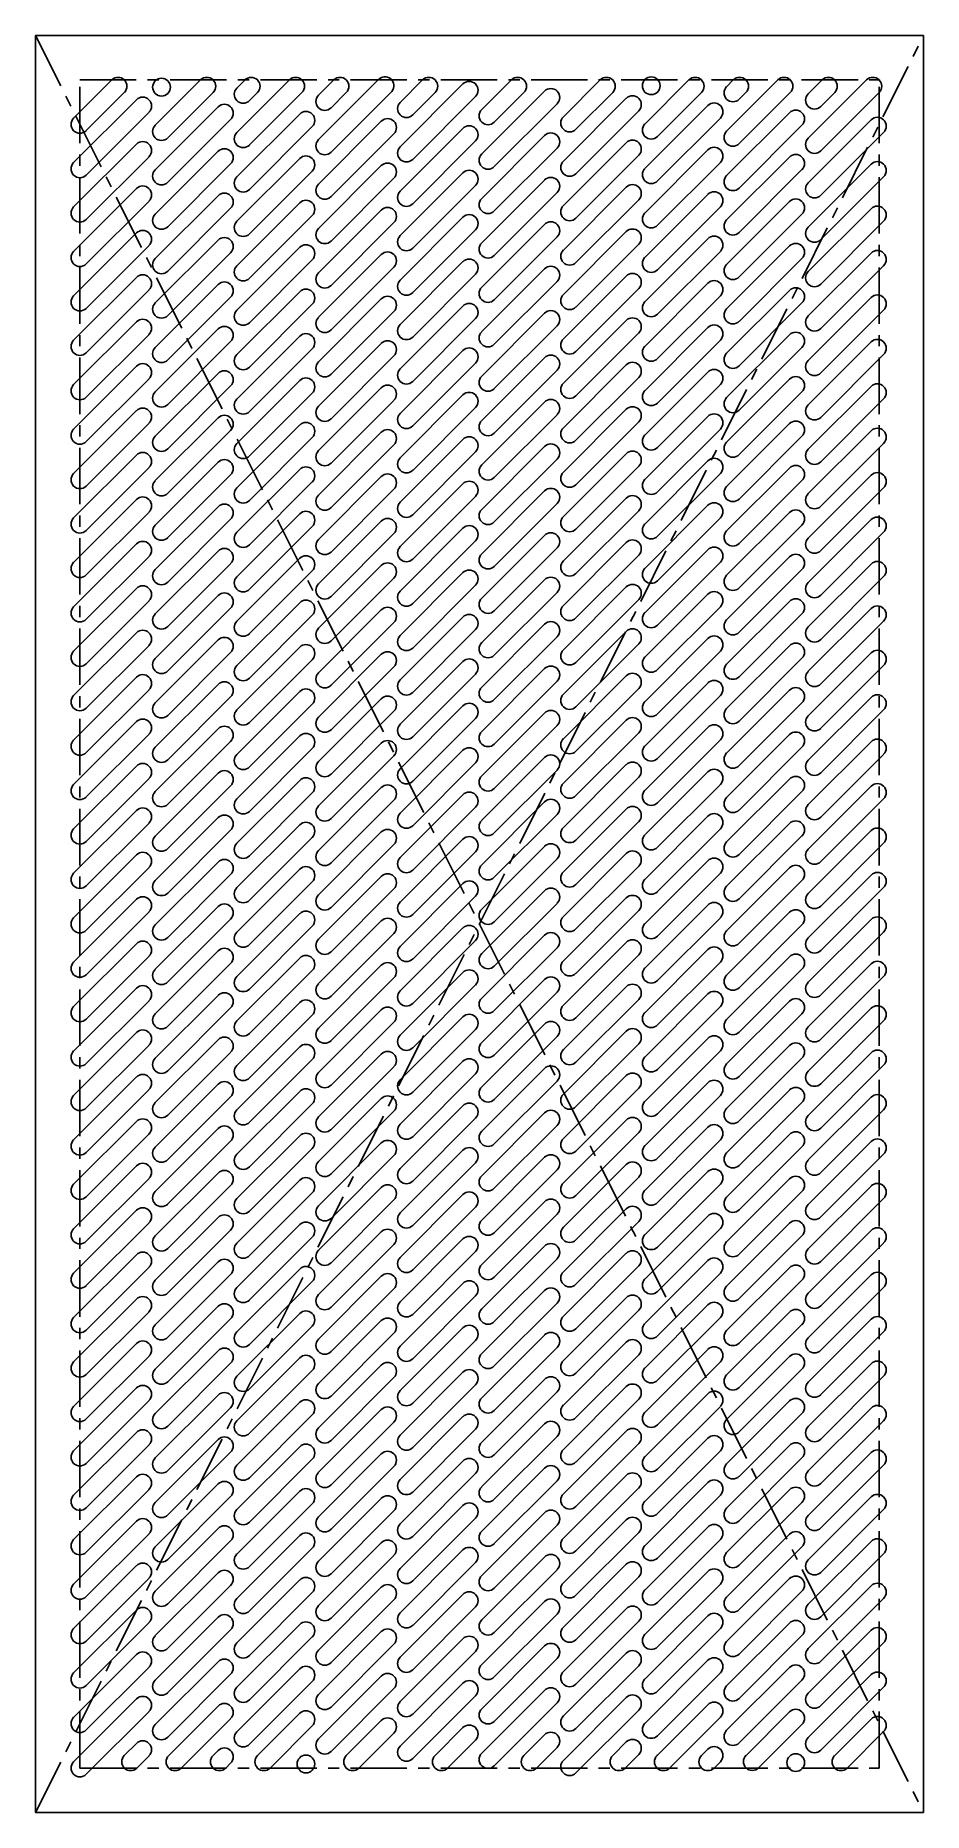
# Model space of a CAD drawing. Header units: millimetres. Extents: x -100 to 100, y -200 to 200.
import ezdxf

# ---------------------------------------------------------------- set-up
doc = ezdxf.new("R2010")
doc.units = ezdxf.units.MM
doc.header["$PDSIZE"] = -1
doc.linetypes.add('CENTERX2', pattern=[20.32, 12.7, -2.54, 2.54, -2.54])

msp = doc.modelspace()

# ---------------------------------------------------------------- linework, layer by layer
at = {"color": 7, "linetype": 'Continuous'}
for p, q in [((-100, -200), (-100, 200)), ((-100, 200), (100, 200)), ((100, 200), (-100, 200)), ((-100, -200), (-100, 200)), ((100, -200), (100, 200)), ((100, -200), (100, 200)), ((-82.83, 190), (-91.41, 181.41)), ((-73.03, 179.8), (-62.83, 190)), ((-54.64, 178.18), (-42.83, 190)), ((-52.84, 189.99), (-54.64, 188.18)), ((-32.83, 190), (-36.26, 186.57)), ((-36.26, 176.57), (-22.83, 190)), ((-12.83, 190), (-17.88, 184.95)), ((-17.88, 174.95), (-3.73, 189.1)), ((-17.88, 174.95), (-3.73, 189.1)), ((7.17, 190), (0.51, 183.34)), ((18.89, 181.72), (27.17, 190)), ((37.28, 180.11), (47.17, 190)), ((67.17, 190), (55.66, 178.49)), ((55.66, 188.49), (57.17, 190)), ((87.17, 190), (74.05, 176.88)), ((74.05, 186.88), (77.17, 190)), ((-91.41, 171.41), (-77.27, 185.56)), ((-91.41, 171.41), (-77.27, 185.56)), ((-80, 187.17), (-88.59, 178.59)), ((-60, 187.17), (-70.2, 176.97)), ((-40, 187.17), (-51.82, 175.36)), ((-51.82, 185.36), (-50.01, 187.16)), ((-19.74, 187.43), (-33.43, 173.74)), ((-33.43, 183.74), (-30, 187.17)), ((-15.05, 182.12), (-10, 187.17)), ((-15.05, 172.12), (-0.9, 186.27)), ((-15.05, 172.12), (-0.9, 186.27)), ((0.51, 173.34), (14.65, 187.48)), ((0.51, 173.34), (14.65, 187.48)), ((3.34, 180.51), (10, 187.17)), ((3.34, 170.51), (17.48, 184.65)), ((3.34, 170.51), (17.48, 184.65)), ((18.89, 171.72), (33.04, 185.87)), ((18.89, 171.72), (33.04, 185.87)), ((30, 187.17), (21.72, 178.89)), ((37.28, 170.11), (51.42, 184.25)), ((37.28, 170.11), (51.42, 184.25)), ((50, 187.17), (40.11, 177.28)), ((58.49, 175.66), (70, 187.17)), ((60, 187.17), (58.49, 185.66)), ((76.88, 174.05), (90, 187.17)), ((80, 187.17), (76.88, 184.05)), ((-88.59, 168.59), (-74.44, 182.73)), ((-88.59, 168.59), (-74.44, 182.73)), ((-73.03, 169.8), (-58.89, 183.94)), ((-73.03, 169.8), (-58.89, 183.94)), ((-70.2, 166.97), (-56.06, 181.11)), ((-70.2, 166.97), (-56.06, 181.11)), ((-54.64, 168.18), (-40.5, 182.33)), ((-54.64, 168.18), (-40.5, 182.33)), ((-36.26, 166.57), (-22.12, 180.71)), ((-36.26, 166.57), (-22.12, 180.71)), ((21.72, 168.89), (35.87, 183.04)), ((21.72, 168.89), (35.87, 183.04)), ((40.11, 167.28), (54.25, 181.42)), ((40.11, 167.28), (54.25, 181.42)), ((55.66, 168.49), (69.81, 182.63)), ((55.66, 168.49), (69.81, 182.63)), ((74.05, 166.88), (88.19, 181.02)), ((74.05, 166.88), (88.19, 181.02)), ((-51.82, 165.36), (-37.67, 179.5)), ((-51.82, 165.36), (-37.67, 179.5)), ((-33.43, 163.74), (-19.29, 177.88)), ((-33.43, 163.74), (-19.29, 177.88)), ((-17.88, 164.95), (-3.73, 179.1)), ((-17.88, 164.95), (-3.73, 179.1)), ((-15.05, 162.12), (-0.9, 176.27)), ((-15.05, 162.12), (-0.9, 176.27)), ((0.51, 163.34), (14.65, 177.48)), ((0.51, 163.34), (14.65, 177.48)), ((58.49, 165.66), (72.63, 179.81)), ((58.49, 165.66), (72.63, 179.81)), ((76.88, 164.05), (91.02, 178.19)), ((76.88, 164.05), (91.02, 178.19)), ((-91.41, 161.41), (-77.27, 175.56)), ((-91.41, 161.41), (-77.27, 175.56)), ((-88.59, 158.59), (-74.44, 172.73)), ((-88.59, 158.59), (-74.44, 172.73)), ((-73.03, 159.8), (-58.89, 173.94)), ((-73.03, 159.8), (-58.89, 173.94)), ((-54.64, 158.18), (-40.5, 172.33)), ((-54.64, 158.18), (-40.5, 172.33)), ((3.34, 160.51), (17.48, 174.65)), ((3.34, 160.51), (17.48, 174.65)), ((18.89, 161.72), (33.04, 175.87)), ((18.89, 161.72), (33.04, 175.87)), ((21.72, 158.89), (35.87, 173.04)), ((21.72, 158.89), (35.87, 173.04)), ((37.28, 160.11), (51.42, 174.25)), ((37.28, 160.11), (51.42, 174.25)), ((55.66, 158.49), (69.81, 172.63)), ((55.66, 158.49), (69.81, 172.63)), ((-70.2, 156.97), (-56.06, 171.11)), ((-70.2, 156.97), (-56.06, 171.11)), ((-51.82, 155.36), (-37.67, 169.5)), ((-51.82, 155.36), (-37.67, 169.5)), ((-36.26, 156.57), (-22.12, 170.71)), ((-36.26, 156.57), (-22.12, 170.71)), ((-17.88, 154.95), (-3.73, 169.1)), ((-17.88, 154.95), (-3.73, 169.1)), ((40.11, 157.28), (54.25, 171.42)), ((40.11, 157.28), (54.25, 171.42)), ((58.49, 155.66), (72.63, 169.81)), ((58.49, 155.66), (72.63, 169.81)), ((74.05, 156.88), (88.19, 171.02)), ((74.05, 156.88), (88.19, 171.02)), ((76.88, 154.05), (91.02, 168.19)), ((76.88, 154.05), (91.02, 168.19)), ((-91.41, 151.41), (-77.27, 165.56)), ((-91.41, 151.41), (-77.27, 165.56)), ((-33.43, 153.74), (-19.29, 167.88)), ((-33.43, 153.74), (-19.29, 167.88)), ((-15.05, 152.12), (-0.9, 166.27)), ((-15.05, 152.12), (-0.9, 166.27)), ((0.51, 153.34), (14.65, 167.48)), ((0.51, 153.34), (14.65, 167.48)), ((3.34, 150.51), (17.48, 164.65)), ((3.34, 150.51), (17.48, 164.65)), ((18.89, 151.72), (33.04, 165.87)), ((18.89, 151.72), (33.04, 165.87)), ((37.28, 150.11), (51.42, 164.25)), ((37.28, 150.11), (51.42, 164.25)), ((-88.59, 148.59), (-74.44, 162.73)), ((-88.59, 148.59), (-74.44, 162.73)), ((-73.03, 149.8), (-58.89, 163.94)), ((-73.03, 149.8), (-58.89, 163.94)), ((-70.2, 146.97), (-56.06, 161.11)), ((-70.2, 146.97), (-56.06, 161.11)), ((-54.64, 148.18), (-40.5, 162.33)), ((-54.64, 148.18), (-40.5, 162.33)), ((-36.26, 146.57), (-22.12, 160.71)), ((-36.26, 146.57), (-22.12, 160.71)), ((21.72, 148.89), (35.87, 163.04)), ((21.72, 148.89), (35.87, 163.04)), ((40.11, 147.28), (54.25, 161.42)), ((40.11, 147.28), (54.25, 161.42)), ((55.66, 148.49), (69.81, 162.63)), ((55.66, 148.49), (69.81, 162.63)), ((74.05, 146.88), (88.19, 161.02)), ((74.05, 146.88), (88.19, 161.02)), ((-51.82, 145.36), (-37.67, 159.5)), ((-51.82, 145.36), (-37.67, 159.5)), ((-33.43, 143.74), (-19.29, 157.88)), ((-33.43, 143.74), (-19.29, 157.88)), ((-17.88, 144.95), (-3.73, 159.1)), ((-17.88, 144.95), (-3.73, 159.1)), ((-15.05, 142.12), (-0.9, 156.27)), ((-15.05, 142.12), (-0.9, 156.27)), ((0.51, 143.34), (14.65, 157.48)), ((0.51, 143.34), (14.65, 157.48)), ((58.49, 145.66), (72.63, 159.81)), ((58.49, 145.66), (72.63, 159.81)), ((76.88, 144.05), (91.02, 158.19)), ((76.88, 144.05), (91.02, 158.19)), ((-91.41, 141.41), (-77.27, 155.56)), ((-91.41, 141.41), (-77.27, 155.56)), ((-88.59, 138.59), (-74.44, 152.73)), ((-88.59, 138.59), (-74.44, 152.73)), ((-73.03, 139.8), (-58.89, 153.94)), ((-73.03, 139.8), (-58.89, 153.94)), ((-54.64, 138.18), (-40.5, 152.33)), ((-54.64, 138.18), (-40.5, 152.33)), ((3.34, 140.51), (17.48, 154.65)), ((3.34, 140.51), (17.48, 154.65)), ((18.89, 141.72), (33.04, 155.87)), ((18.89, 141.72), (33.04, 155.87)), ((21.72, 138.89), (35.87, 153.04)), ((21.72, 138.89), (35.87, 153.04)), ((37.28, 140.11), (51.42, 154.25)), ((37.28, 140.11), (51.42, 154.25)), ((55.66, 138.49), (69.81, 152.63)), ((55.66, 138.49), (69.81, 152.63)), ((-70.2, 136.97), (-56.06, 151.11)), ((-70.2, 136.97), (-56.06, 151.11)), ((-51.82, 135.36), (-37.67, 149.5)), ((-51.82, 135.36), (-37.67, 149.5)), ((-36.26, 136.57), (-22.12, 150.71)), ((-36.26, 136.57), (-22.12, 150.71)), ((-17.88, 134.95), (-3.73, 149.1)), ((-17.88, 134.95), (-3.73, 149.1)), ((40.11, 137.28), (54.25, 151.42)), ((40.11, 137.28), (54.25, 151.42)), ((58.49, 135.66), (72.63, 149.81)), ((58.49, 135.66), (72.63, 149.81)), ((74.05, 136.88), (88.19, 151.02)), ((74.05, 136.88), (88.19, 151.02)), ((76.88, 134.05), (91.02, 148.19)), ((76.88, 134.05), (91.02, 148.19)), ((-91.41, 131.41), (-77.27, 145.56)), ((-91.41, 131.41), (-77.27, 145.56)), ((-33.43, 133.74), (-19.29, 147.88)), ((-33.43, 133.74), (-19.29, 147.88)), ((-15.05, 132.12), (-0.9, 146.27)), ((-15.05, 132.12), (-0.9, 146.27)), ((0.51, 133.34), (14.65, 147.48)), ((0.51, 133.34), (14.65, 147.48)), ((3.34, 130.51), (17.48, 144.65)), ((3.34, 130.51), (17.48, 144.65)), ((18.89, 131.72), (33.04, 145.87)), ((18.89, 131.72), (33.04, 145.87)), ((37.28, 130.11), (51.42, 144.25)), ((37.28, 130.11), (51.42, 144.25)), ((-88.59, 128.59), (-74.44, 142.73)), ((-88.59, 128.59), (-74.44, 142.73)), ((-73.03, 129.8), (-58.89, 143.94)), ((-73.03, 129.8), (-58.89, 143.94)), ((-70.2, 126.97), (-56.06, 141.11)), ((-70.2, 126.97), (-56.06, 141.11)), ((-54.64, 128.18), (-40.5, 142.33)), ((-54.64, 128.18), (-40.5, 142.33)), ((-36.26, 126.57), (-22.12, 140.71)), ((-36.26, 126.57), (-22.12, 140.71)), ((21.72, 128.89), (35.87, 143.04)), ((21.72, 128.89), (35.87, 143.04)), ((40.11, 127.28), (54.25, 141.42)), ((40.11, 127.28), (54.25, 141.42)), ((55.66, 128.49), (69.81, 142.63)), ((55.66, 128.49), (69.81, 142.63)), ((74.05, 126.88), (88.19, 141.02)), ((74.05, 126.88), (88.19, 141.02)), ((-51.82, 125.36), (-37.67, 139.5)), ((-51.82, 125.36), (-37.67, 139.5)), ((-33.43, 123.74), (-19.29, 137.88)), ((-33.43, 123.74), (-19.29, 137.88)), ((-17.88, 124.95), (-3.73, 139.1)), ((-17.88, 124.95), (-3.73, 139.1)), ((-15.05, 122.12), (-0.9, 136.27)), ((-15.05, 122.12), (-0.9, 136.27)), ((0.51, 123.34), (14.65, 137.48)), ((0.51, 123.34), (14.65, 137.48)), ((58.49, 125.66), (72.63, 139.81)), ((58.49, 125.66), (72.63, 139.81)), ((76.88, 124.05), (91.02, 138.19)), ((76.88, 124.05), (91.02, 138.19)), ((-91.41, 121.41), (-77.27, 135.56)), ((-91.41, 121.41), (-77.27, 135.56)), ((-88.59, 118.59), (-74.44, 132.73)), ((-88.59, 118.59), (-74.44, 132.73)), ((-73.03, 119.8), (-58.89, 133.94)), ((-73.03, 119.8), (-58.89, 133.94)), ((-54.64, 118.18), (-40.5, 132.33)), ((-54.64, 118.18), (-40.5, 132.33)), ((3.34, 120.51), (17.48, 134.65)), ((3.34, 120.51), (17.48, 134.65)), ((18.89, 121.72), (33.04, 135.87)), ((18.89, 121.72), (33.04, 135.87)), ((21.72, 118.89), (35.87, 133.04)), ((21.72, 118.89), (35.87, 133.04)), ((37.28, 120.11), (51.42, 134.25)), ((37.28, 120.11), (51.42, 134.25)), ((55.66, 118.49), (69.81, 132.63)), ((55.66, 118.49), (69.81, 132.63)), ((-70.2, 116.97), (-56.06, 131.11)), ((-70.2, 116.97), (-56.06, 131.11)), ((-51.82, 115.36), (-37.67, 129.5)), ((-51.82, 115.36), (-37.67, 129.5)), ((-36.26, 116.57), (-22.12, 130.71)), ((-36.26, 116.57), (-22.12, 130.71)), ((-17.88, 114.95), (-3.73, 129.1)), ((-17.88, 114.95), (-3.73, 129.1)), ((40.11, 117.28), (54.25, 131.42)), ((40.11, 117.28), (54.25, 131.42)), ((58.49, 115.66), (72.63, 129.81)), ((58.49, 115.66), (72.63, 129.81)), ((74.05, 116.88), (88.19, 131.02)), ((74.05, 116.88), (88.19, 131.02)), ((76.88, 114.05), (91.02, 128.19)), ((76.88, 114.05), (91.02, 128.19)), ((-91.41, 111.41), (-77.27, 125.56)), ((-91.41, 111.41), (-77.27, 125.56)), ((-33.43, 113.74), (-19.29, 127.88)), ((-33.43, 113.74), (-19.29, 127.88)), ((-15.05, 112.12), (-0.9, 126.27)), ((-15.05, 112.12), (-0.9, 126.27)), ((0.51, 113.34), (14.65, 127.48)), ((0.51, 113.34), (14.65, 127.48)), ((3.34, 110.51), (17.48, 124.65)), ((3.34, 110.51), (17.48, 124.65)), ((18.89, 111.72), (33.04, 125.87)), ((18.89, 111.72), (33.04, 125.87)), ((37.28, 110.11), (51.42, 124.25)), ((37.28, 110.11), (51.42, 124.25)), ((-88.59, 108.59), (-74.44, 122.73)), ((-88.59, 108.59), (-74.44, 122.73)), ((-73.03, 109.8), (-58.89, 123.94)), ((-73.03, 109.8), (-58.89, 123.94)), ((-70.2, 106.97), (-56.06, 121.11)), ((-70.2, 106.97), (-56.06, 121.11)), ((-54.64, 108.18), (-40.5, 122.33)), ((-54.64, 108.18), (-40.5, 122.33)), ((-36.26, 106.57), (-22.12, 120.71)), ((-36.26, 106.57), (-22.12, 120.71)), ((21.72, 108.89), (35.87, 123.04)), ((21.72, 108.89), (35.87, 123.04)), ((40.11, 107.28), (54.25, 121.42)), ((40.11, 107.28), (54.25, 121.42)), ((55.66, 108.49), (69.81, 122.63)), ((55.66, 108.49), (69.81, 122.63)), ((74.05, 106.88), (88.19, 121.02)), ((74.05, 106.88), (88.19, 121.02)), ((-51.82, 105.36), (-37.67, 119.5)), ((-51.82, 105.36), (-37.67, 119.5)), ((-33.43, 103.74), (-19.29, 117.88)), ((-33.43, 103.74), (-19.29, 117.88)), ((-17.88, 104.95), (-3.73, 119.1)), ((-17.88, 104.95), (-3.73, 119.1)), ((-15.05, 102.12), (-0.9, 116.27)), ((-15.05, 102.12), (-0.9, 116.27)), ((0.51, 103.34), (14.65, 117.48)), ((0.51, 103.34), (14.65, 117.48)), ((58.49, 105.66), (72.63, 119.81)), ((58.49, 105.66), (72.63, 119.81)), ((76.88, 104.05), (91.02, 118.19)), ((76.88, 104.05), (91.02, 118.19)), ((-91.41, 101.41), (-77.27, 115.56)), ((-91.41, 101.41), (-77.27, 115.56)), ((-88.59, 98.59), (-74.44, 112.73)), ((-88.59, 98.59), (-74.44, 112.73)), ((-73.03, 99.8), (-58.89, 113.94)), ((-73.03, 99.8), (-58.89, 113.94)), ((-54.64, 98.18), (-40.5, 112.33)), ((-54.64, 98.18), (-40.5, 112.33)), ((3.34, 100.51), (17.48, 114.65)), ((3.34, 100.51), (17.48, 114.65)), ((18.89, 101.72), (33.04, 115.87)), ((18.89, 101.72), (33.04, 115.87)), ((21.72, 98.89), (35.87, 113.04)), ((21.72, 98.89), (35.87, 113.04)), ((37.28, 100.11), (51.42, 114.25)), ((37.28, 100.11), (51.42, 114.25)), ((55.66, 98.49), (69.81, 112.63)), ((55.66, 98.49), (69.81, 112.63)), ((-70.2, 96.97), (-56.06, 111.11)), ((-70.2, 96.97), (-56.06, 111.11)), ((-51.82, 95.36), (-37.67, 109.5)), ((-51.82, 95.36), (-37.67, 109.5)), ((-36.26, 96.57), (-22.12, 110.71)), ((-36.26, 96.57), (-22.12, 110.71)), ((-17.88, 94.95), (-3.73, 109.1)), ((-17.88, 94.95), (-3.73, 109.1)), ((40.11, 97.28), (54.25, 111.42)), ((40.11, 97.28), (54.25, 111.42)), ((58.49, 95.66), (72.63, 109.81)), ((58.49, 95.66), (72.63, 109.81)), ((74.05, 96.88), (88.19, 111.02)), ((74.05, 96.88), (88.19, 111.02)), ((76.88, 94.05), (91.02, 108.19)), ((76.88, 94.05), (91.02, 108.19)), ((-91.41, 91.41), (-77.27, 105.56)), ((-91.41, 91.41), (-77.27, 105.56)), ((-33.43, 93.74), (-19.29, 107.88)), ((-33.43, 93.74), (-19.29, 107.88)), ((-15.05, 92.12), (-0.9, 106.27)), ((-15.05, 92.12), (-0.9, 106.27)), ((0.51, 93.34), (14.65, 107.48)), ((0.51, 93.34), (14.65, 107.48)), ((3.34, 90.51), (17.48, 104.65)), ((3.34, 90.51), (17.48, 104.65)), ((18.89, 91.72), (33.04, 105.87)), ((18.89, 91.72), (33.04, 105.87)), ((37.28, 90.11), (51.42, 104.25)), ((37.28, 90.11), (51.42, 104.25)), ((-88.59, 88.59), (-74.44, 102.73)), ((-88.59, 88.59), (-74.44, 102.73)), ((-73.03, 89.8), (-58.89, 103.94)), ((-73.03, 89.8), (-58.89, 103.94)), ((-70.2, 86.97), (-56.06, 101.11)), ((-70.2, 86.97), (-56.06, 101.11)), ((-54.64, 88.18), (-40.5, 102.33)), ((-54.64, 88.18), (-40.5, 102.33)), ((-36.26, 86.57), (-22.12, 100.71)), ((-36.26, 86.57), (-22.12, 100.71)), ((21.72, 88.89), (35.87, 103.04)), ((21.72, 88.89), (35.87, 103.04)), ((40.11, 87.28), (54.25, 101.42)), ((40.11, 87.28), (54.25, 101.42)), ((55.66, 88.49), (69.81, 102.63)), ((55.66, 88.49), (69.81, 102.63)), ((74.05, 86.88), (88.19, 101.02)), ((74.05, 86.88), (88.19, 101.02)), ((-51.82, 85.36), (-37.67, 99.5)), ((-51.82, 85.36), (-37.67, 99.5)), ((-33.43, 83.74), (-19.29, 97.88)), ((-33.43, 83.74), (-19.29, 97.88)), ((-17.88, 84.95), (-3.73, 99.1)), ((-17.88, 84.95), (-3.73, 99.1)), ((-15.05, 82.12), (-0.9, 96.27)), ((-15.05, 82.12), (-0.9, 96.27)), ((0.51, 83.34), (14.65, 97.48)), ((0.51, 83.34), (14.65, 97.48)), ((58.49, 85.66), (72.63, 99.81)), ((58.49, 85.66), (72.63, 99.81)), ((76.88, 84.05), (91.02, 98.19)), ((76.88, 84.05), (91.02, 98.19)), ((-91.41, 81.41), (-77.27, 95.56)), ((-91.41, 81.41), (-77.27, 95.56)), ((-88.59, 78.59), (-74.44, 92.73)), ((-88.59, 78.59), (-74.44, 92.73)), ((-73.03, 79.8), (-58.89, 93.94)), ((-73.03, 79.8), (-58.89, 93.94)), ((-54.64, 78.18), (-40.5, 92.33)), ((-54.64, 78.18), (-40.5, 92.33)), ((3.34, 80.51), (17.48, 94.65)), ((3.34, 80.51), (17.48, 94.65)), ((18.89, 81.72), (33.04, 95.87)), ((18.89, 81.72), (33.04, 95.87)), ((21.72, 78.89), (35.87, 93.04)), ((21.72, 78.89), (35.87, 93.04)), ((37.28, 80.11), (51.42, 94.25)), ((37.28, 80.11), (51.42, 94.25)), ((55.66, 78.49), (69.81, 92.63)), ((55.66, 78.49), (69.81, 92.63)), ((-70.2, 76.97), (-56.06, 91.11)), ((-70.2, 76.97), (-56.06, 91.11)), ((-51.82, 75.36), (-37.67, 89.5)), ((-51.82, 75.36), (-37.67, 89.5)), ((-36.26, 76.57), (-22.12, 90.71)), ((-36.26, 76.57), (-22.12, 90.71)), ((-17.88, 74.95), (-3.73, 89.1)), ((-17.88, 74.95), (-3.73, 89.1)), ((40.11, 77.28), (54.25, 91.42)), ((40.11, 77.28), (54.25, 91.42)), ((58.49, 75.66), (72.63, 89.81)), ((58.49, 75.66), (72.63, 89.81)), ((74.05, 76.88), (88.19, 91.02)), ((74.05, 76.88), (88.19, 91.02)), ((76.88, 74.05), (91.02, 88.19)), ((76.88, 74.05), (91.02, 88.19)), ((-91.41, 71.41), (-77.27, 85.56)), ((-91.41, 71.41), (-77.27, 85.56)), ((-33.43, 73.74), (-19.29, 87.88)), ((-33.43, 73.74), (-19.29, 87.88)), ((-15.05, 72.12), (-0.9, 86.27)), ((-15.05, 72.12), (-0.9, 86.27)), ((0.51, 73.34), (14.65, 87.48)), ((0.51, 73.34), (14.65, 87.48)), ((3.34, 70.51), (17.48, 84.65)), ((3.34, 70.51), (17.48, 84.65)), ((18.89, 71.72), (33.04, 85.87)), ((18.89, 71.72), (33.04, 85.87)), ((37.28, 70.11), (51.42, 84.25)), ((37.28, 70.11), (51.42, 84.25)), ((-88.59, 68.59), (-74.44, 82.73)), ((-88.59, 68.59), (-74.44, 82.73)), ((-73.03, 69.8), (-58.89, 83.94)), ((-73.03, 69.8), (-58.89, 83.94)), ((-70.2, 66.97), (-56.06, 81.11)), ((-70.2, 66.97), (-56.06, 81.11)), ((-54.64, 68.18), (-40.5, 82.33)), ((-54.64, 68.18), (-40.5, 82.33)), ((-36.26, 66.57), (-22.12, 80.71)), ((-36.26, 66.57), (-22.12, 80.71)), ((21.72, 68.89), (35.87, 83.04)), ((21.72, 68.89), (35.87, 83.04)), ((40.11, 67.28), (54.25, 81.42)), ((40.11, 67.28), (54.25, 81.42)), ((55.66, 68.49), (69.81, 82.63)), ((55.66, 68.49), (69.81, 82.63)), ((74.05, 66.88), (88.19, 81.02)), ((74.05, 66.88), (88.19, 81.02)), ((-51.82, 65.36), (-37.67, 79.5)), ((-51.82, 65.36), (-37.67, 79.5)), ((-33.43, 63.74), (-19.29, 77.88)), ((-33.43, 63.74), (-19.29, 77.88)), ((-17.88, 64.95), (-3.73, 79.1)), ((-17.88, 64.95), (-3.73, 79.1)), ((-15.05, 62.12), (-0.9, 76.27)), ((-15.05, 62.12), (-0.9, 76.27)), ((0.51, 63.34), (14.65, 77.48)), ((0.51, 63.34), (14.65, 77.48)), ((58.49, 65.66), (72.63, 79.81)), ((58.49, 65.66), (72.63, 79.81)), ((76.88, 64.05), (91.02, 78.19)), ((76.88, 64.05), (91.02, 78.19)), ((-91.41, 61.41), (-77.27, 75.56)), ((-91.41, 61.41), (-77.27, 75.56)), ((-88.59, 58.59), (-74.44, 72.73)), ((-88.59, 58.59), (-74.44, 72.73)), ((-73.03, 59.8), (-58.89, 73.94)), ((-73.03, 59.8), (-58.89, 73.94)), ((-54.64, 58.18), (-40.5, 72.33)), ((-54.64, 58.18), (-40.5, 72.33)), ((3.34, 60.51), (17.48, 74.65)), ((3.34, 60.51), (17.48, 74.65)), ((18.89, 61.72), (33.04, 75.87)), ((18.89, 61.72), (33.04, 75.87)), ((21.72, 58.89), (35.87, 73.04)), ((21.72, 58.89), (35.87, 73.04)), ((37.28, 60.11), (51.42, 74.25)), ((37.28, 60.11), (51.42, 74.25)), ((55.66, 58.49), (69.81, 72.63)), ((55.66, 58.49), (69.81, 72.63)), ((-70.2, 56.97), (-56.06, 71.11)), ((-70.2, 56.97), (-56.06, 71.11)), ((-51.82, 55.36), (-37.67, 69.5)), ((-51.82, 55.36), (-37.67, 69.5)), ((-36.26, 56.57), (-22.12, 70.71)), ((-36.26, 56.57), (-22.12, 70.71)), ((-17.88, 54.95), (-3.73, 69.1)), ((-17.88, 54.95), (-3.73, 69.1)), ((40.11, 57.28), (54.25, 71.42)), ((40.11, 57.28), (54.25, 71.42)), ((58.49, 55.66), (72.63, 69.81)), ((58.49, 55.66), (72.63, 69.81)), ((74.05, 56.88), (88.19, 71.02)), ((74.05, 56.88), (88.19, 71.02)), ((76.88, 54.05), (91.02, 68.19)), ((76.88, 54.05), (91.02, 68.19)), ((-91.41, 51.41), (-77.27, 65.56)), ((-91.41, 51.41), (-77.27, 65.56)), ((-33.43, 53.74), (-19.29, 67.88)), ((-33.43, 53.74), (-19.29, 67.88)), ((-15.05, 52.12), (-0.9, 66.27)), ((-15.05, 52.12), (-0.9, 66.27)), ((0.51, 53.34), (14.65, 67.48)), ((0.51, 53.34), (14.65, 67.48)), ((3.34, 50.51), (17.48, 64.65)), ((3.34, 50.51), (17.48, 64.65)), ((18.89, 51.72), (33.04, 65.87)), ((18.89, 51.72), (33.04, 65.87)), ((37.28, 50.11), (51.42, 64.25)), ((37.28, 50.11), (51.42, 64.25)), ((-88.59, 48.59), (-74.44, 62.73)), ((-88.59, 48.59), (-74.44, 62.73)), ((-73.03, 49.8), (-58.89, 63.94)), ((-73.03, 49.8), (-58.89, 63.94)), ((-70.2, 46.97), (-56.06, 61.11)), ((-70.2, 46.97), (-56.06, 61.11)), ((-54.64, 48.18), (-40.5, 62.33)), ((-54.64, 48.18), (-40.5, 62.33)), ((-36.26, 46.57), (-22.12, 60.71)), ((-36.26, 46.57), (-22.12, 60.71)), ((21.72, 48.89), (35.87, 63.04)), ((21.72, 48.89), (35.87, 63.04)), ((40.11, 47.28), (54.25, 61.42)), ((40.11, 47.28), (54.25, 61.42)), ((55.66, 48.49), (69.81, 62.63)), ((55.66, 48.49), (69.81, 62.63)), ((74.05, 46.88), (88.19, 61.02)), ((74.05, 46.88), (88.19, 61.02)), ((-51.82, 45.36), (-37.67, 59.5)), ((-51.82, 45.36), (-37.67, 59.5)), ((-33.43, 43.74), (-19.29, 57.88)), ((-33.43, 43.74), (-19.29, 57.88)), ((-17.88, 44.95), (-3.73, 59.1)), ((-17.88, 44.95), (-3.73, 59.1)), ((-15.05, 42.12), (-0.9, 56.27)), ((-15.05, 42.12), (-0.9, 56.27)), ((0.51, 43.34), (14.65, 57.48)), ((0.51, 43.34), (14.65, 57.48)), ((58.49, 45.66), (72.63, 59.81)), ((58.49, 45.66), (72.63, 59.81)), ((76.88, 44.05), (91.02, 58.19)), ((76.88, 44.05), (91.02, 58.19)), ((-91.41, 41.41), (-77.27, 55.56)), ((-91.41, 41.41), (-77.27, 55.56)), ((-88.59, 38.59), (-74.44, 52.73)), ((-88.59, 38.59), (-74.44, 52.73)), ((-73.03, 39.8), (-58.89, 53.94)), ((-73.03, 39.8), (-58.89, 53.94)), ((-54.64, 38.18), (-40.5, 52.33)), ((-54.64, 38.18), (-40.5, 52.33)), ((3.34, 40.51), (17.48, 54.65)), ((3.34, 40.51), (17.48, 54.65)), ((18.89, 41.72), (33.04, 55.87)), ((18.89, 41.72), (33.04, 55.87)), ((21.72, 38.89), (35.87, 53.04)), ((21.72, 38.89), (35.87, 53.04)), ((37.28, 40.11), (51.42, 54.25)), ((37.28, 40.11), (51.42, 54.25)), ((55.66, 38.49), (69.81, 52.63)), ((55.66, 38.49), (69.81, 52.63)), ((-70.2, 36.97), (-56.06, 51.11)), ((-70.2, 36.97), (-56.06, 51.11)), ((-51.82, 35.36), (-37.67, 49.5)), ((-51.82, 35.36), (-37.67, 49.5)), ((-36.26, 36.57), (-22.12, 50.71)), ((-36.26, 36.57), (-22.12, 50.71)), ((-17.88, 34.95), (-3.73, 49.1)), ((-17.88, 34.95), (-3.73, 49.1)), ((40.11, 37.28), (54.25, 51.42)), ((40.11, 37.28), (54.25, 51.42)), ((58.49, 35.66), (72.63, 49.81)), ((58.49, 35.66), (72.63, 49.81)), ((74.05, 36.88), (88.19, 51.02)), ((74.05, 36.88), (88.19, 51.02)), ((76.88, 34.05), (91.02, 48.19)), ((76.88, 34.05), (91.02, 48.19)), ((-91.41, 31.41), (-77.27, 45.56)), ((-91.41, 31.41), (-77.27, 45.56)), ((-33.43, 33.74), (-19.29, 47.88)), ((-33.43, 33.74), (-19.29, 47.88)), ((-15.05, 32.12), (-0.9, 46.27)), ((-15.05, 32.12), (-0.9, 46.27)), ((0.51, 33.34), (14.65, 47.48)), ((0.51, 33.34), (14.65, 47.48)), ((3.34, 30.51), (17.48, 44.65)), ((3.34, 30.51), (17.48, 44.65)), ((18.89, 31.72), (33.04, 45.87)), ((18.89, 31.72), (33.04, 45.87)), ((37.28, 30.11), (51.42, 44.25)), ((37.28, 30.11), (51.42, 44.25)), ((-88.59, 28.59), (-74.44, 42.73)), ((-88.59, 28.59), (-74.44, 42.73)), ((-73.03, 29.8), (-58.89, 43.94)), ((-73.03, 29.8), (-58.89, 43.94)), ((-70.2, 26.97), (-56.06, 41.11)), ((-70.2, 26.97), (-56.06, 41.11)), ((-54.64, 28.18), (-40.5, 42.33)), ((-54.64, 28.18), (-40.5, 42.33)), ((-36.26, 26.57), (-22.12, 40.71)), ((-36.26, 26.57), (-22.12, 40.71)), ((21.72, 28.89), (35.87, 43.04)), ((21.72, 28.89), (35.87, 43.04)), ((40.11, 27.28), (54.25, 41.42)), ((40.11, 27.28), (54.25, 41.42)), ((55.66, 28.49), (69.81, 42.63)), ((55.66, 28.49), (69.81, 42.63)), ((74.05, 26.88), (88.19, 41.02)), ((74.05, 26.88), (88.19, 41.02)), ((-51.82, 25.36), (-37.67, 39.5)), ((-51.82, 25.36), (-37.67, 39.5)), ((-33.43, 23.74), (-19.29, 37.88)), ((-33.43, 23.74), (-19.29, 37.88)), ((-17.88, 24.95), (-3.73, 39.1)), ((-17.88, 24.95), (-3.73, 39.1)), ((-15.05, 22.12), (-0.9, 36.27)), ((-15.05, 22.12), (-0.9, 36.27)), ((0.51, 23.34), (14.65, 37.48)), ((0.51, 23.34), (14.65, 37.48)), ((58.49, 25.66), (72.63, 39.81)), ((58.49, 25.66), (72.63, 39.81)), ((76.88, 24.05), (91.02, 38.19)), ((76.88, 24.05), (91.02, 38.19)), ((-91.41, 21.41), (-77.27, 35.56)), ((-91.41, 21.41), (-77.27, 35.56)), ((-88.59, 18.59), (-74.44, 32.73)), ((-88.59, 18.59), (-74.44, 32.73)), ((-73.03, 19.8), (-58.89, 33.94)), ((-73.03, 19.8), (-58.89, 33.94)), ((-54.64, 18.18), (-40.5, 32.33)), ((-54.64, 18.18), (-40.5, 32.33)), ((3.34, 20.51), (17.48, 34.65)), ((3.34, 20.51), (17.48, 34.65)), ((18.89, 21.72), (33.04, 35.87)), ((18.89, 21.72), (33.04, 35.87)), ((21.72, 18.89), (35.87, 33.04)), ((21.72, 18.89), (35.87, 33.04)), ((37.28, 20.11), (51.42, 34.25)), ((37.28, 20.11), (51.42, 34.25)), ((55.66, 18.49), (69.81, 32.63)), ((55.66, 18.49), (69.81, 32.63)), ((-70.2, 16.97), (-56.06, 31.11)), ((-70.2, 16.97), (-56.06, 31.11)), ((-51.82, 15.36), (-37.67, 29.5)), ((-51.82, 15.36), (-37.67, 29.5)), ((-36.26, 16.57), (-22.12, 30.71)), ((-36.26, 16.57), (-22.12, 30.71)), ((-17.88, 14.95), (-3.73, 29.1)), ((-17.88, 14.95), (-3.73, 29.1)), ((40.11, 17.28), (54.25, 31.42)), ((40.11, 17.28), (54.25, 31.42)), ((58.49, 15.66), (72.63, 29.81)), ((58.49, 15.66), (72.63, 29.81)), ((74.05, 16.88), (88.19, 31.02)), ((74.05, 16.88), (88.19, 31.02)), ((76.88, 14.05), (91.02, 28.19)), ((76.88, 14.05), (91.02, 28.19)), ((-91.41, 11.41), (-77.27, 25.56)), ((-91.41, 11.41), (-77.27, 25.56)), ((-33.43, 13.74), (-19.29, 27.88)), ((-33.43, 13.74), (-19.29, 27.88)), ((-15.05, 12.12), (-0.9, 26.27)), ((-15.05, 12.12), (-0.9, 26.27)), ((0.51, 13.34), (14.65, 27.48)), ((0.51, 13.34), (14.65, 27.48)), ((3.34, 10.51), (17.48, 24.65)), ((3.34, 10.51), (17.48, 24.65)), ((18.89, 11.72), (33.04, 25.87)), ((18.89, 11.72), (33.04, 25.87)), ((37.28, 10.11), (51.42, 24.25)), ((37.28, 10.11), (51.42, 24.25)), ((-88.59, 8.59), (-74.44, 22.73)), ((-88.59, 8.59), (-74.44, 22.73)), ((-73.03, 9.8), (-58.89, 23.94)), ((-73.03, 9.8), (-58.89, 23.94)), ((-70.2, 6.97), (-56.06, 21.11)), ((-70.2, 6.97), (-56.06, 21.11)), ((-54.64, 8.18), (-40.5, 22.33)), ((-54.64, 8.18), (-40.5, 22.33)), ((-36.26, 6.57), (-22.12, 20.71)), ((-36.26, 6.57), (-22.12, 20.71)), ((21.72, 8.89), (35.87, 23.04)), ((21.72, 8.89), (35.87, 23.04)), ((40.11, 7.28), (54.25, 21.42)), ((40.11, 7.28), (54.25, 21.42)), ((55.66, 8.49), (69.81, 22.63)), ((55.66, 8.49), (69.81, 22.63)), ((74.05, 6.88), (88.19, 21.02)), ((74.05, 6.88), (88.19, 21.02)), ((-51.82, 5.36), (-37.67, 19.5)), ((-51.82, 5.36), (-37.67, 19.5)), ((-33.43, 3.74), (-19.29, 17.88)), ((-33.43, 3.74), (-19.29, 17.88)), ((-17.88, 4.95), (-3.73, 19.1)), ((-17.88, 4.95), (-3.73, 19.1)), ((-15.05, 2.12), (-0.9, 16.27)), ((-15.05, 2.12), (-0.9, 16.27)), ((0.51, 3.34), (14.65, 17.48)), ((0.51, 3.34), (14.65, 17.48)), ((58.49, 5.66), (72.63, 19.81)), ((58.49, 5.66), (72.63, 19.81)), ((76.88, 4.05), (91.02, 18.19)), ((76.88, 4.05), (91.02, 18.19)), ((-91.41, 1.41), (-77.27, 15.56)), ((-91.41, 1.41), (-77.27, 15.56)), ((-88.59, -1.41), (-74.44, 12.73)), ((-88.59, -1.41), (-74.44, 12.73)), ((-73.03, -0.2), (-58.89, 13.94)), ((-73.03, -0.2), (-58.89, 13.94)), ((-54.64, -1.82), (-40.5, 12.33)), ((-54.64, -1.82), (-40.5, 12.33)), ((3.34, 0.51), (17.48, 14.65)), ((3.34, 0.51), (17.48, 14.65)), ((18.89, 1.72), (33.04, 15.87)), ((18.89, 1.72), (33.04, 15.87)), ((21.72, -1.11), (35.87, 13.04)), ((21.72, -1.11), (35.87, 13.04)), ((37.28, 0.11), (51.42, 14.25)), ((37.28, 0.11), (51.42, 14.25)), ((55.66, -1.51), (69.81, 12.63)), ((55.66, -1.51), (69.81, 12.63)), ((-70.2, -3.03), (-56.06, 11.11)), ((-70.2, -3.03), (-56.06, 11.11)), ((-51.82, -4.64), (-37.67, 9.5)), ((-51.82, -4.64), (-37.67, 9.5)), ((-36.26, -3.43), (-22.12, 10.71)), ((-36.26, -3.43), (-22.12, 10.71)), ((-17.88, -5.05), (-3.73, 9.1)), ((-17.88, -5.05), (-3.73, 9.1)), ((40.11, -2.72), (54.25, 11.42)), ((40.11, -2.72), (54.25, 11.42)), ((58.49, -4.34), (72.63, 9.81)), ((58.49, -4.34), (72.63, 9.81)), ((74.05, -3.12), (88.19, 11.02)), ((74.05, -3.12), (88.19, 11.02)), ((76.88, -5.95), (91.02, 8.19)), ((76.88, -5.95), (91.02, 8.19)), ((-91.41, -8.59), (-77.27, 5.56)), ((-91.41, -8.59), (-77.27, 5.56)), ((-33.43, -6.26), (-19.29, 7.88)), ((-33.43, -6.26), (-19.29, 7.88)), ((-15.05, -7.88), (-0.9, 6.27)), ((-15.05, -7.88), (-0.9, 6.27)), ((0.51, -6.66), (14.65, 7.48)), ((0.51, -6.66), (14.65, 7.48)), ((3.34, -9.49), (17.48, 4.65)), ((3.34, -9.49), (17.48, 4.65)), ((18.89, -8.28), (33.04, 5.87)), ((18.89, -8.28), (33.04, 5.87)), ((37.28, -9.89), (51.42, 4.25)), ((37.28, -9.89), (51.42, 4.25)), ((-88.59, -11.41), (-74.44, 2.73)), ((-88.59, -11.41), (-74.44, 2.73)), ((-73.03, -10.2), (-58.89, 3.94)), ((-73.03, -10.2), (-58.89, 3.94)), ((-70.2, -13.03), (-56.06, 1.11)), ((-70.2, -13.03), (-56.06, 1.11)), ((-54.64, -11.82), (-40.5, 2.33)), ((-54.64, -11.82), (-40.5, 2.33)), ((-36.26, -13.43), (-22.12, 0.71)), ((-36.26, -13.43), (-22.12, 0.71)), ((21.72, -11.11), (35.87, 3.04)), ((21.72, -11.11), (35.87, 3.04)), ((40.11, -12.72), (54.25, 1.42)), ((40.11, -12.72), (54.25, 1.42)), ((55.66, -11.51), (69.81, 2.63)), ((55.66, -11.51), (69.81, 2.63)), ((74.05, -13.12), (88.19, 1.02)), ((74.05, -13.12), (88.19, 1.02)), ((-51.82, -14.64), (-37.67, -0.5)), ((-51.82, -14.64), (-37.67, -0.5)), ((-33.43, -16.26), (-19.29, -2.12)), ((-33.43, -16.26), (-19.29, -2.12)), ((-17.88, -15.05), (-3.73, -0.9)), ((-17.88, -15.05), (-3.73, -0.9)), ((-15.05, -17.88), (-0.9, -3.73)), ((-15.05, -17.88), (-0.9, -3.73)), ((0.51, -16.66), (14.65, -2.52)), ((0.51, -16.66), (14.65, -2.52)), ((58.49, -14.34), (72.63, -0.19)), ((58.49, -14.34), (72.63, -0.19)), ((76.88, -15.95), (91.02, -1.81)), ((76.88, -15.95), (91.02, -1.81)), ((-91.41, -18.59), (-77.27, -4.44)), ((-91.41, -18.59), (-77.27, -4.44)), ((-88.59, -21.41), (-74.44, -7.27)), ((-88.59, -21.41), (-74.44, -7.27)), ((-73.03, -20.2), (-58.89, -6.06)), ((-73.03, -20.2), (-58.89, -6.06)), ((-54.64, -21.82), (-40.5, -7.67)), ((-54.64, -21.82), (-40.5, -7.67)), ((3.34, -19.49), (17.48, -5.35)), ((3.34, -19.49), (17.48, -5.35)), ((18.89, -18.28), (33.04, -4.13)), ((18.89, -18.28), (33.04, -4.13)), ((21.72, -21.11), (35.87, -6.96)), ((21.72, -21.11), (35.87, -6.96)), ((37.28, -19.89), (51.42, -5.75)), ((37.28, -19.89), (51.42, -5.75)), ((55.66, -21.51), (69.81, -7.37)), ((55.66, -21.51), (69.81, -7.37)), ((-70.2, -23.03), (-56.06, -8.89)), ((-70.2, -23.03), (-56.06, -8.89)), ((-51.82, -24.64), (-37.67, -10.5)), ((-51.82, -24.64), (-37.67, -10.5)), ((-36.26, -23.43), (-22.12, -9.29)), ((-36.26, -23.43), (-22.12, -9.29)), ((-17.88, -25.05), (-3.73, -10.9)), ((-17.88, -25.05), (-3.73, -10.9)), ((40.11, -22.72), (54.25, -8.58)), ((40.11, -22.72), (54.25, -8.58)), ((58.49, -24.34), (72.63, -10.19)), ((58.49, -24.34), (72.63, -10.19)), ((74.05, -23.12), (88.19, -8.98)), ((74.05, -23.12), (88.19, -8.98)), ((76.88, -25.95), (91.02, -11.81)), ((76.88, -25.95), (91.02, -11.81)), ((-91.41, -28.59), (-77.27, -14.44)), ((-91.41, -28.59), (-77.27, -14.44)), ((-33.43, -26.26), (-19.29, -12.12)), ((-33.43, -26.26), (-19.29, -12.12)), ((-15.05, -27.88), (-0.9, -13.73)), ((-15.05, -27.88), (-0.9, -13.73)), ((0.51, -26.66), (14.65, -12.52)), ((0.51, -26.66), (14.65, -12.52)), ((3.34, -29.49), (17.48, -15.35)), ((3.34, -29.49), (17.48, -15.35)), ((18.89, -28.28), (33.04, -14.13)), ((18.89, -28.28), (33.04, -14.13)), ((37.28, -29.89), (51.42, -15.75)), ((37.28, -29.89), (51.42, -15.75)), ((-88.59, -31.41), (-74.44, -17.27)), ((-88.59, -31.41), (-74.44, -17.27)), ((-73.03, -30.2), (-58.89, -16.06)), ((-73.03, -30.2), (-58.89, -16.06)), ((-70.2, -33.03), (-56.06, -18.89)), ((-70.2, -33.03), (-56.06, -18.89)), ((-54.64, -31.82), (-40.5, -17.67)), ((-54.64, -31.82), (-40.5, -17.67)), ((-36.26, -33.43), (-22.12, -19.29)), ((-36.26, -33.43), (-22.12, -19.29)), ((21.72, -31.11), (35.87, -16.96)), ((21.72, -31.11), (35.87, -16.96)), ((40.11, -32.72), (54.25, -18.58)), ((40.11, -32.72), (54.25, -18.58)), ((55.66, -31.51), (69.81, -17.37)), ((55.66, -31.51), (69.81, -17.37)), ((74.05, -33.12), (88.19, -18.98)), ((74.05, -33.12), (88.19, -18.98)), ((-51.82, -34.64), (-37.67, -20.5)), ((-51.82, -34.64), (-37.67, -20.5)), ((-33.43, -36.26), (-19.29, -22.12)), ((-33.43, -36.26), (-19.29, -22.12)), ((-17.88, -35.05), (-3.73, -20.9)), ((-17.88, -35.05), (-3.73, -20.9)), ((-15.05, -37.88), (-0.9, -23.73)), ((-15.05, -37.88), (-0.9, -23.73)), ((0.51, -36.66), (14.65, -22.52)), ((0.51, -36.66), (14.65, -22.52)), ((58.49, -34.34), (72.63, -20.19)), ((58.49, -34.34), (72.63, -20.19)), ((76.88, -35.95), (91.02, -21.81)), ((76.88, -35.95), (91.02, -21.81)), ((-91.41, -38.59), (-77.27, -24.44)), ((-91.41, -38.59), (-77.27, -24.44)), ((-88.59, -41.41), (-74.44, -27.27)), ((-88.59, -41.41), (-74.44, -27.27)), ((-73.03, -40.2), (-58.89, -26.06)), ((-73.03, -40.2), (-58.89, -26.06)), ((-54.64, -41.82), (-40.5, -27.67)), ((-54.64, -41.82), (-40.5, -27.67)), ((3.34, -39.49), (17.48, -25.35)), ((3.34, -39.49), (17.48, -25.35)), ((18.89, -38.28), (33.04, -24.13)), ((18.89, -38.28), (33.04, -24.13)), ((21.72, -41.11), (35.87, -26.96)), ((21.72, -41.11), (35.87, -26.96)), ((37.28, -39.89), (51.42, -25.75)), ((37.28, -39.89), (51.42, -25.75)), ((55.66, -41.51), (69.81, -27.37)), ((55.66, -41.51), (69.81, -27.37)), ((-70.2, -43.03), (-56.06, -28.89)), ((-70.2, -43.03), (-56.06, -28.89)), ((-51.82, -44.64), (-37.67, -30.5)), ((-51.82, -44.64), (-37.67, -30.5)), ((-36.26, -43.43), (-22.12, -29.29)), ((-36.26, -43.43), (-22.12, -29.29)), ((-17.88, -45.05), (-3.73, -30.9)), ((-17.88, -45.05), (-3.73, -30.9)), ((40.11, -42.72), (54.25, -28.58)), ((40.11, -42.72), (54.25, -28.58)), ((58.49, -44.34), (72.63, -30.19)), ((58.49, -44.34), (72.63, -30.19)), ((74.05, -43.12), (88.19, -28.98)), ((74.05, -43.12), (88.19, -28.98)), ((76.88, -45.95), (91.02, -31.81)), ((76.88, -45.95), (91.02, -31.81)), ((-91.41, -48.59), (-77.27, -34.44)), ((-91.41, -48.59), (-77.27, -34.44)), ((-33.43, -46.26), (-19.29, -32.12)), ((-33.43, -46.26), (-19.29, -32.12)), ((-15.05, -47.88), (-0.9, -33.73)), ((-15.05, -47.88), (-0.9, -33.73)), ((0.51, -46.66), (14.65, -32.52)), ((0.51, -46.66), (14.65, -32.52)), ((3.34, -49.49), (17.48, -35.35)), ((3.34, -49.49), (17.48, -35.35)), ((18.89, -48.28), (33.04, -34.13)), ((18.89, -48.28), (33.04, -34.13)), ((37.28, -49.89), (51.42, -35.75)), ((37.28, -49.89), (51.42, -35.75)), ((-88.59, -51.41), (-74.44, -37.27)), ((-88.59, -51.41), (-74.44, -37.27)), ((-73.03, -50.2), (-58.89, -36.06)), ((-73.03, -50.2), (-58.89, -36.06)), ((-70.2, -53.03), (-56.06, -38.89)), ((-70.2, -53.03), (-56.06, -38.89)), ((-54.64, -51.82), (-40.5, -37.67)), ((-54.64, -51.82), (-40.5, -37.67)), ((-36.26, -53.43), (-22.12, -39.29)), ((-36.26, -53.43), (-22.12, -39.29)), ((21.72, -51.11), (35.87, -36.96)), ((21.72, -51.11), (35.87, -36.96)), ((40.11, -52.72), (54.25, -38.58)), ((40.11, -52.72), (54.25, -38.58)), ((55.66, -51.51), (69.81, -37.37)), ((55.66, -51.51), (69.81, -37.37)), ((74.05, -53.12), (88.19, -38.98)), ((74.05, -53.12), (88.19, -38.98)), ((-51.82, -54.64), (-37.67, -40.5)), ((-51.82, -54.64), (-37.67, -40.5)), ((-33.43, -56.26), (-19.29, -42.12)), ((-33.43, -56.26), (-19.29, -42.12)), ((-17.88, -55.05), (-3.73, -40.9)), ((-17.88, -55.05), (-3.73, -40.9)), ((-15.05, -57.88), (-0.9, -43.73)), ((-15.05, -57.88), (-0.9, -43.73)), ((0.51, -56.66), (14.65, -42.52)), ((0.51, -56.66), (14.65, -42.52)), ((58.49, -54.34), (72.63, -40.19)), ((58.49, -54.34), (72.63, -40.19)), ((76.88, -55.95), (91.02, -41.81)), ((76.88, -55.95), (91.02, -41.81)), ((-91.41, -58.59), (-77.27, -44.44)), ((-91.41, -58.59), (-77.27, -44.44)), ((-88.59, -61.41), (-74.44, -47.27)), ((-88.59, -61.41), (-74.44, -47.27)), ((-73.03, -60.2), (-58.89, -46.06)), ((-73.03, -60.2), (-58.89, -46.06)), ((-54.64, -61.82), (-40.5, -47.67)), ((-54.64, -61.82), (-40.5, -47.67)), ((3.34, -59.49), (17.48, -45.35)), ((3.34, -59.49), (17.48, -45.35)), ((18.89, -58.28), (33.04, -44.13)), ((18.89, -58.28), (33.04, -44.13)), ((21.72, -61.11), (35.87, -46.96)), ((21.72, -61.11), (35.87, -46.96)), ((37.28, -59.89), (51.42, -45.75)), ((37.28, -59.89), (51.42, -45.75)), ((55.66, -61.51), (69.81, -47.37)), ((55.66, -61.51), (69.81, -47.37)), ((-70.2, -63.03), (-56.06, -48.89)), ((-70.2, -63.03), (-56.06, -48.89)), ((-51.82, -64.64), (-37.67, -50.5)), ((-51.82, -64.64), (-37.67, -50.5)), ((-36.26, -63.43), (-22.12, -49.29)), ((-36.26, -63.43), (-22.12, -49.29)), ((-17.88, -65.05), (-3.73, -50.9)), ((-17.88, -65.05), (-3.73, -50.9)), ((40.11, -62.72), (54.25, -48.58)), ((40.11, -62.72), (54.25, -48.58)), ((58.49, -64.34), (72.63, -50.19)), ((58.49, -64.34), (72.63, -50.19)), ((74.05, -63.12), (88.19, -48.98)), ((74.05, -63.12), (88.19, -48.98)), ((76.88, -65.95), (91.02, -51.81)), ((76.88, -65.95), (91.02, -51.81)), ((-91.41, -68.59), (-77.27, -54.44)), ((-91.41, -68.59), (-77.27, -54.44)), ((-33.43, -66.26), (-19.29, -52.12)), ((-33.43, -66.26), (-19.29, -52.12)), ((-15.05, -67.88), (-0.9, -53.73)), ((-15.05, -67.88), (-0.9, -53.73)), ((0.51, -66.66), (14.65, -52.52)), ((0.51, -66.66), (14.65, -52.52)), ((3.34, -69.49), (17.48, -55.35)), ((3.34, -69.49), (17.48, -55.35)), ((18.89, -68.28), (33.04, -54.13)), ((18.89, -68.28), (33.04, -54.13)), ((37.28, -69.89), (51.42, -55.75)), ((37.28, -69.89), (51.42, -55.75)), ((-88.59, -71.41), (-74.44, -57.27)), ((-88.59, -71.41), (-74.44, -57.27)), ((-73.03, -70.2), (-58.89, -56.06)), ((-73.03, -70.2), (-58.89, -56.06)), ((-70.2, -73.03), (-56.06, -58.89)), ((-70.2, -73.03), (-56.06, -58.89)), ((-54.64, -71.82), (-40.5, -57.67)), ((-54.64, -71.82), (-40.5, -57.67)), ((-36.26, -73.43), (-22.12, -59.29)), ((-36.26, -73.43), (-22.12, -59.29)), ((21.72, -71.11), (35.87, -56.96)), ((21.72, -71.11), (35.87, -56.96)), ((40.11, -72.72), (54.25, -58.58)), ((40.11, -72.72), (54.25, -58.58)), ((55.66, -71.51), (69.81, -57.37)), ((55.66, -71.51), (69.81, -57.37)), ((74.05, -73.12), (88.19, -58.98)), ((74.05, -73.12), (88.19, -58.98)), ((-51.82, -74.64), (-37.67, -60.5)), ((-51.82, -74.64), (-37.67, -60.5)), ((-33.43, -76.26), (-19.29, -62.12)), ((-33.43, -76.26), (-19.29, -62.12)), ((-17.88, -75.05), (-3.73, -60.9)), ((-17.88, -75.05), (-3.73, -60.9)), ((-15.05, -77.88), (-0.9, -63.73)), ((-15.05, -77.88), (-0.9, -63.73)), ((0.51, -76.66), (14.65, -62.52)), ((0.51, -76.66), (14.65, -62.52)), ((58.49, -74.34), (72.63, -60.19)), ((58.49, -74.34), (72.63, -60.19)), ((76.88, -75.95), (91.02, -61.81)), ((76.88, -75.95), (91.02, -61.81)), ((-91.41, -78.59), (-77.27, -64.44)), ((-91.41, -78.59), (-77.27, -64.44)), ((-88.59, -81.41), (-74.44, -67.27)), ((-88.59, -81.41), (-74.44, -67.27)), ((-73.03, -80.2), (-58.89, -66.06)), ((-73.03, -80.2), (-58.89, -66.06)), ((-54.64, -81.82), (-40.5, -67.67)), ((-54.64, -81.82), (-40.5, -67.67)), ((3.34, -79.49), (17.48, -65.35)), ((3.34, -79.49), (17.48, -65.35)), ((18.89, -78.28), (33.04, -64.13)), ((18.89, -78.28), (33.04, -64.13)), ((21.72, -81.11), (35.87, -66.96)), ((21.72, -81.11), (35.87, -66.96)), ((37.28, -79.89), (51.42, -65.75)), ((37.28, -79.89), (51.42, -65.75)), ((55.66, -81.51), (69.81, -67.37)), ((55.66, -81.51), (69.81, -67.37)), ((-70.2, -83.03), (-56.06, -68.89)), ((-70.2, -83.03), (-56.06, -68.89)), ((-51.82, -84.64), (-37.67, -70.5)), ((-51.82, -84.64), (-37.67, -70.5)), ((-36.26, -83.43), (-22.12, -69.29)), ((-36.26, -83.43), (-22.12, -69.29)), ((-17.88, -85.05), (-3.73, -70.9)), ((-17.88, -85.05), (-3.73, -70.9)), ((40.11, -82.72), (54.25, -68.58)), ((40.11, -82.72), (54.25, -68.58)), ((58.49, -84.34), (72.63, -70.19)), ((58.49, -84.34), (72.63, -70.19)), ((74.05, -83.12), (88.19, -68.98)), ((74.05, -83.12), (88.19, -68.98)), ((76.88, -85.95), (91.02, -71.81)), ((76.88, -85.95), (91.02, -71.81)), ((-91.41, -88.59), (-77.27, -74.44)), ((-91.41, -88.59), (-77.27, -74.44)), ((-33.43, -86.26), (-19.29, -72.12)), ((-33.43, -86.26), (-19.29, -72.12)), ((-15.05, -87.88), (-0.9, -73.73)), ((-15.05, -87.88), (-0.9, -73.73)), ((0.51, -86.66), (14.65, -72.52)), ((0.51, -86.66), (14.65, -72.52)), ((3.34, -89.49), (17.48, -75.35)), ((3.34, -89.49), (17.48, -75.35)), ((18.89, -88.28), (33.04, -74.13)), ((18.89, -88.28), (33.04, -74.13)), ((37.28, -89.89), (51.42, -75.75)), ((37.28, -89.89), (51.42, -75.75)), ((-88.59, -91.41), (-74.44, -77.27)), ((-88.59, -91.41), (-74.44, -77.27)), ((-73.03, -90.2), (-58.89, -76.06)), ((-73.03, -90.2), (-58.89, -76.06)), ((-70.2, -93.03), (-56.06, -78.89)), ((-70.2, -93.03), (-56.06, -78.89)), ((-54.64, -91.82), (-40.5, -77.67)), ((-54.64, -91.82), (-40.5, -77.67)), ((-36.26, -93.43), (-22.12, -79.29)), ((-36.26, -93.43), (-22.12, -79.29)), ((21.72, -91.11), (35.87, -76.96)), ((21.72, -91.11), (35.87, -76.96)), ((40.11, -92.72), (54.25, -78.58)), ((40.11, -92.72), (54.25, -78.58)), ((55.66, -91.51), (69.81, -77.37)), ((55.66, -91.51), (69.81, -77.37)), ((74.05, -93.12), (88.19, -78.98)), ((74.05, -93.12), (88.19, -78.98)), ((-51.82, -94.64), (-37.67, -80.5)), ((-51.82, -94.64), (-37.67, -80.5)), ((-33.43, -96.26), (-19.29, -82.12)), ((-33.43, -96.26), (-19.29, -82.12)), ((-17.88, -95.05), (-3.73, -80.9)), ((-17.88, -95.05), (-3.73, -80.9)), ((-15.05, -97.88), (-0.9, -83.73)), ((-15.05, -97.88), (-0.9, -83.73)), ((0.51, -96.66), (14.65, -82.52)), ((0.51, -96.66), (14.65, -82.52)), ((58.49, -94.34), (72.63, -80.19)), ((58.49, -94.34), (72.63, -80.19)), ((76.88, -95.95), (91.02, -81.81)), ((76.88, -95.95), (91.02, -81.81)), ((-91.41, -98.59), (-77.27, -84.44)), ((-91.41, -98.59), (-77.27, -84.44)), ((-88.59, -101.41), (-74.44, -87.27)), ((-88.59, -101.41), (-74.44, -87.27)), ((-73.03, -100.2), (-58.89, -86.06)), ((-73.03, -100.2), (-58.89, -86.06)), ((-54.64, -101.82), (-40.5, -87.67)), ((-54.64, -101.82), (-40.5, -87.67)), ((3.34, -99.49), (17.48, -85.35)), ((3.34, -99.49), (17.48, -85.35)), ((18.89, -98.28), (33.04, -84.13)), ((18.89, -98.28), (33.04, -84.13)), ((21.72, -101.11), (35.87, -86.96)), ((21.72, -101.11), (35.87, -86.96)), ((37.28, -99.89), (51.42, -85.75)), ((37.28, -99.89), (51.42, -85.75)), ((55.66, -101.51), (69.81, -87.37)), ((55.66, -101.51), (69.81, -87.37)), ((-70.2, -103.03), (-56.06, -88.89)), ((-70.2, -103.03), (-56.06, -88.89)), ((-51.82, -104.64), (-37.67, -90.5)), ((-51.82, -104.64), (-37.67, -90.5)), ((-36.26, -103.43), (-22.12, -89.29)), ((-36.26, -103.43), (-22.12, -89.29)), ((-17.88, -105.05), (-3.73, -90.9)), ((-17.88, -105.05), (-3.73, -90.9)), ((40.11, -102.72), (54.25, -88.58)), ((40.11, -102.72), (54.25, -88.58)), ((58.49, -104.34), (72.63, -90.19)), ((58.49, -104.34), (72.63, -90.19)), ((74.05, -103.12), (88.19, -88.98)), ((74.05, -103.12), (88.19, -88.98)), ((76.88, -105.95), (91.02, -91.81)), ((76.88, -105.95), (91.02, -91.81)), ((-91.41, -108.59), (-77.27, -94.44)), ((-91.41, -108.59), (-77.27, -94.44)), ((-33.43, -106.26), (-19.29, -92.12)), ((-33.43, -106.26), (-19.29, -92.12)), ((-15.05, -107.88), (-0.9, -93.73)), ((-15.05, -107.88), (-0.9, -93.73)), ((0.51, -106.66), (14.65, -92.52)), ((0.51, -106.66), (14.65, -92.52)), ((3.34, -109.49), (17.48, -95.35)), ((3.34, -109.49), (17.48, -95.35)), ((18.89, -108.28), (33.04, -94.13)), ((18.89, -108.28), (33.04, -94.13)), ((37.28, -109.89), (51.42, -95.75)), ((37.28, -109.89), (51.42, -95.75)), ((-88.59, -111.41), (-74.44, -97.27)), ((-88.59, -111.41), (-74.44, -97.27)), ((-73.03, -110.2), (-58.89, -96.06)), ((-73.03, -110.2), (-58.89, -96.06)), ((-70.2, -113.03), (-56.06, -98.89)), ((-70.2, -113.03), (-56.06, -98.89)), ((-54.64, -111.82), (-40.5, -97.67)), ((-54.64, -111.82), (-40.5, -97.67)), ((-36.26, -113.43), (-22.12, -99.29)), ((-36.26, -113.43), (-22.12, -99.29)), ((21.72, -111.11), (35.87, -96.96)), ((21.72, -111.11), (35.87, -96.96)), ((40.11, -112.72), (54.25, -98.58)), ((40.11, -112.72), (54.25, -98.58)), ((55.66, -111.51), (69.81, -97.37)), ((55.66, -111.51), (69.81, -97.37)), ((74.05, -113.12), (88.19, -98.98)), ((74.05, -113.12), (88.19, -98.98)), ((-51.82, -114.64), (-37.67, -100.5)), ((-51.82, -114.64), (-37.67, -100.5)), ((-33.43, -116.26), (-19.29, -102.12)), ((-33.43, -116.26), (-19.29, -102.12)), ((-17.88, -115.05), (-3.73, -100.9)), ((-17.88, -115.05), (-3.73, -100.9)), ((-15.05, -117.88), (-0.9, -103.73)), ((-15.05, -117.88), (-0.9, -103.73)), ((0.51, -116.66), (14.65, -102.52)), ((0.51, -116.66), (14.65, -102.52)), ((58.49, -114.34), (72.63, -100.19)), ((58.49, -114.34), (72.63, -100.19)), ((76.88, -115.95), (91.02, -101.81)), ((76.88, -115.95), (91.02, -101.81)), ((-91.41, -118.59), (-77.27, -104.44)), ((-91.41, -118.59), (-77.27, -104.44)), ((-88.59, -121.41), (-74.44, -107.27)), ((-88.59, -121.41), (-74.44, -107.27)), ((-73.03, -120.2), (-58.89, -106.06)), ((-73.03, -120.2), (-58.89, -106.06)), ((-54.64, -121.82), (-40.5, -107.67)), ((-54.64, -121.82), (-40.5, -107.67)), ((3.34, -119.49), (17.48, -105.35)), ((3.34, -119.49), (17.48, -105.35)), ((18.89, -118.28), (33.04, -104.13)), ((18.89, -118.28), (33.04, -104.13)), ((21.72, -121.11), (35.87, -106.96)), ((21.72, -121.11), (35.87, -106.96)), ((37.28, -119.89), (51.42, -105.75)), ((37.28, -119.89), (51.42, -105.75)), ((55.66, -121.51), (69.81, -107.37)), ((55.66, -121.51), (69.81, -107.37)), ((-70.2, -123.03), (-56.06, -108.89)), ((-70.2, -123.03), (-56.06, -108.89)), ((-51.82, -124.64), (-37.67, -110.5)), ((-51.82, -124.64), (-37.67, -110.5)), ((-36.26, -123.43), (-22.12, -109.29)), ((-36.26, -123.43), (-22.12, -109.29)), ((-17.88, -125.05), (-3.73, -110.9)), ((-17.88, -125.05), (-3.73, -110.9)), ((40.11, -122.72), (54.25, -108.58)), ((40.11, -122.72), (54.25, -108.58)), ((58.49, -124.34), (72.63, -110.19)), ((58.49, -124.34), (72.63, -110.19)), ((74.05, -123.12), (88.19, -108.98)), ((74.05, -123.12), (88.19, -108.98)), ((76.88, -125.95), (91.02, -111.81)), ((76.88, -125.95), (91.02, -111.81)), ((-91.41, -128.59), (-77.27, -114.44)), ((-91.41, -128.59), (-77.27, -114.44)), ((-33.43, -126.26), (-19.29, -112.12)), ((-33.43, -126.26), (-19.29, -112.12)), ((-15.05, -127.88), (-0.9, -113.73)), ((-15.05, -127.88), (-0.9, -113.73)), ((0.51, -126.66), (14.65, -112.52)), ((0.51, -126.66), (14.65, -112.52)), ((3.34, -129.49), (17.48, -115.35)), ((3.34, -129.49), (17.48, -115.35)), ((18.89, -128.28), (33.04, -114.13)), ((18.89, -128.28), (33.04, -114.13)), ((37.28, -129.89), (51.42, -115.75)), ((37.28, -129.89), (51.42, -115.75)), ((-88.59, -131.41), (-74.44, -117.27)), ((-88.59, -131.41), (-74.44, -117.27)), ((-73.03, -130.2), (-58.89, -116.06)), ((-73.03, -130.2), (-58.89, -116.06)), ((-70.2, -133.03), (-56.06, -118.89)), ((-70.2, -133.03), (-56.06, -118.89)), ((-54.64, -131.82), (-40.5, -117.67)), ((-54.64, -131.82), (-40.5, -117.67)), ((-36.26, -133.43), (-22.12, -119.29)), ((-36.26, -133.43), (-22.12, -119.29)), ((21.72, -131.11), (35.87, -116.96)), ((21.72, -131.11), (35.87, -116.96)), ((40.11, -132.72), (54.25, -118.58)), ((40.11, -132.72), (54.25, -118.58)), ((55.66, -131.51), (69.81, -117.37)), ((55.66, -131.51), (69.81, -117.37)), ((74.05, -133.12), (88.19, -118.98)), ((74.05, -133.12), (88.19, -118.98)), ((-51.82, -134.64), (-37.67, -120.5)), ((-51.82, -134.64), (-37.67, -120.5)), ((-33.43, -136.26), (-19.29, -122.12)), ((-33.43, -136.26), (-19.29, -122.12)), ((-17.88, -135.05), (-3.73, -120.9)), ((-17.88, -135.05), (-3.73, -120.9)), ((-15.05, -137.88), (-0.9, -123.73)), ((-15.05, -137.88), (-0.9, -123.73)), ((0.51, -136.66), (14.65, -122.52)), ((0.51, -136.66), (14.65, -122.52)), ((58.49, -134.34), (72.63, -120.19)), ((58.49, -134.34), (72.63, -120.19)), ((76.88, -135.95), (91.02, -121.81)), ((76.88, -135.95), (91.02, -121.81)), ((-91.41, -138.59), (-77.27, -124.44)), ((-91.41, -138.59), (-77.27, -124.44)), ((-88.59, -141.41), (-74.44, -127.27)), ((-88.59, -141.41), (-74.44, -127.27)), ((-73.03, -140.2), (-58.89, -126.06)), ((-73.03, -140.2), (-58.89, -126.06)), ((-54.64, -141.82), (-40.5, -127.67)), ((-54.64, -141.82), (-40.5, -127.67)), ((3.34, -139.49), (17.48, -125.35)), ((3.34, -139.49), (17.48, -125.35)), ((18.89, -138.28), (33.04, -124.13)), ((18.89, -138.28), (33.04, -124.13)), ((21.72, -141.11), (35.87, -126.96)), ((21.72, -141.11), (35.87, -126.96)), ((37.28, -139.89), (51.42, -125.75)), ((37.28, -139.89), (51.42, -125.75)), ((55.66, -141.51), (69.81, -127.37)), ((55.66, -141.51), (69.81, -127.37)), ((-70.2, -143.03), (-56.06, -128.89)), ((-70.2, -143.03), (-56.06, -128.89)), ((-51.82, -144.64), (-37.67, -130.5)), ((-51.82, -144.64), (-37.67, -130.5)), ((-36.26, -143.43), (-22.12, -129.29)), ((-36.26, -143.43), (-22.12, -129.29)), ((-17.88, -145.05), (-3.73, -130.9)), ((-17.88, -145.05), (-3.73, -130.9)), ((40.11, -142.72), (54.25, -128.58)), ((40.11, -142.72), (54.25, -128.58)), ((58.49, -144.34), (72.63, -130.19)), ((58.49, -144.34), (72.63, -130.19)), ((74.05, -143.12), (88.19, -128.98)), ((74.05, -143.12), (88.19, -128.98)), ((76.88, -145.95), (91.02, -131.81)), ((76.88, -145.95), (91.02, -131.81)), ((-91.41, -148.59), (-77.27, -134.44)), ((-91.41, -148.59), (-77.27, -134.44)), ((-33.43, -146.26), (-19.29, -132.12)), ((-33.43, -146.26), (-19.29, -132.12)), ((-15.05, -147.88), (-0.9, -133.73)), ((-15.05, -147.88), (-0.9, -133.73)), ((0.51, -146.66), (14.65, -132.52)), ((0.51, -146.66), (14.65, -132.52)), ((3.34, -149.49), (17.48, -135.35)), ((3.34, -149.49), (17.48, -135.35)), ((18.89, -148.28), (33.04, -134.13)), ((18.89, -148.28), (33.04, -134.13)), ((37.28, -149.89), (51.42, -135.75)), ((37.28, -149.89), (51.42, -135.75)), ((-88.59, -151.41), (-74.44, -137.27)), ((-88.59, -151.41), (-74.44, -137.27)), ((-73.03, -150.2), (-58.89, -136.06)), ((-73.03, -150.2), (-58.89, -136.06)), ((-70.2, -153.03), (-56.06, -138.89)), ((-70.2, -153.03), (-56.06, -138.89)), ((-54.64, -151.82), (-40.5, -137.67)), ((-54.64, -151.82), (-40.5, -137.67)), ((-36.26, -153.43), (-22.12, -139.29)), ((-36.26, -153.43), (-22.12, -139.29)), ((21.72, -151.11), (35.87, -136.96)), ((21.72, -151.11), (35.87, -136.96)), ((40.11, -152.72), (54.25, -138.58)), ((40.11, -152.72), (54.25, -138.58)), ((55.66, -151.51), (69.81, -137.37)), ((55.66, -151.51), (69.81, -137.37)), ((74.05, -153.12), (88.19, -138.98)), ((74.05, -153.12), (88.19, -138.98)), ((-51.82, -154.64), (-37.67, -140.5)), ((-51.82, -154.64), (-37.67, -140.5)), ((-33.43, -156.26), (-19.29, -142.12)), ((-33.43, -156.26), (-19.29, -142.12)), ((-17.88, -155.05), (-3.73, -140.9)), ((-17.88, -155.05), (-3.73, -140.9)), ((-15.05, -157.88), (-0.9, -143.73)), ((-15.05, -157.88), (-0.9, -143.73)), ((0.51, -156.66), (14.65, -142.52)), ((0.51, -156.66), (14.65, -142.52)), ((58.49, -154.34), (72.63, -140.19)), ((58.49, -154.34), (72.63, -140.19)), ((76.88, -155.95), (91.02, -141.81)), ((76.88, -155.95), (91.02, -141.81)), ((-91.41, -158.59), (-77.27, -144.44)), ((-91.41, -158.59), (-77.27, -144.44)), ((-88.59, -161.41), (-74.44, -147.27)), ((-88.59, -161.41), (-74.44, -147.27)), ((-73.03, -160.2), (-58.89, -146.06)), ((-73.03, -160.2), (-58.89, -146.06)), ((-54.64, -161.82), (-40.5, -147.67)), ((-54.64, -161.82), (-40.5, -147.67)), ((3.34, -159.49), (17.48, -145.35)), ((3.34, -159.49), (17.48, -145.35)), ((18.89, -158.28), (33.04, -144.13)), ((18.89, -158.28), (33.04, -144.13)), ((21.72, -161.11), (35.87, -146.96)), ((21.72, -161.11), (35.87, -146.96)), ((37.28, -159.89), (51.42, -145.75)), ((37.28, -159.89), (51.42, -145.75)), ((55.66, -161.51), (69.81, -147.37)), ((55.66, -161.51), (69.81, -147.37)), ((-70.2, -163.03), (-56.06, -148.89)), ((-70.2, -163.03), (-56.06, -148.89)), ((-51.82, -164.64), (-37.67, -150.5)), ((-51.82, -164.64), (-37.67, -150.5)), ((-36.26, -163.43), (-22.12, -149.29)), ((-36.26, -163.43), (-22.12, -149.29)), ((-17.88, -165.05), (-3.73, -150.9)), ((-17.88, -165.05), (-3.73, -150.9)), ((40.11, -162.72), (54.25, -148.58)), ((40.11, -162.72), (54.25, -148.58)), ((58.49, -164.34), (72.63, -150.19)), ((58.49, -164.34), (72.63, -150.19)), ((74.05, -163.12), (88.19, -148.98)), ((74.05, -163.12), (88.19, -148.98)), ((76.88, -165.95), (91.02, -151.81)), ((76.88, -165.95), (91.02, -151.81)), ((-91.41, -168.59), (-77.27, -154.44)), ((-91.41, -168.59), (-77.27, -154.44)), ((-33.43, -166.26), (-19.29, -152.12)), ((-33.43, -166.26), (-19.29, -152.12)), ((-15.05, -167.88), (-0.9, -153.73)), ((-15.05, -167.88), (-0.9, -153.73)), ((0.51, -166.66), (14.65, -152.52)), ((0.51, -166.66), (14.65, -152.52)), ((3.34, -169.49), (17.48, -155.35)), ((3.34, -169.49), (17.48, -155.35)), ((18.89, -168.28), (33.04, -154.13)), ((18.89, -168.28), (33.04, -154.13)), ((37.28, -169.89), (51.42, -155.75)), ((37.28, -169.89), (51.42, -155.75)), ((-88.59, -171.41), (-74.44, -157.27)), ((-88.59, -171.41), (-74.44, -157.27)), ((-73.03, -170.2), (-58.89, -156.06)), ((-73.03, -170.2), (-58.89, -156.06)), ((-70.2, -173.03), (-56.06, -158.89)), ((-70.2, -173.03), (-56.06, -158.89)), ((-54.64, -171.82), (-40.5, -157.67)), ((-54.64, -171.82), (-40.5, -157.67)), ((-36.26, -173.43), (-22.12, -159.29)), ((-36.26, -173.43), (-22.12, -159.29)), ((21.72, -171.11), (35.87, -156.96)), ((21.72, -171.11), (35.87, -156.96)), ((40.11, -172.72), (54.25, -158.58)), ((40.11, -172.72), (54.25, -158.58)), ((55.66, -171.51), (69.81, -157.37)), ((55.66, -171.51), (69.81, -157.37)), ((74.05, -173.12), (88.19, -158.98)), ((74.05, -173.12), (88.19, -158.98)), ((-51.82, -174.64), (-37.67, -160.5)), ((-51.82, -174.64), (-37.67, -160.5)), ((-33.43, -176.26), (-19.29, -162.12)), ((-33.43, -176.26), (-19.29, -162.12)), ((-17.88, -175.05), (-3.73, -160.9)), ((-17.88, -175.05), (-3.73, -160.9)), ((-15.05, -177.88), (-0.9, -163.73)), ((-15.05, -177.88), (-0.9, -163.73)), ((0.51, -176.66), (14.65, -162.52)), ((0.51, -176.66), (14.65, -162.52)), ((58.49, -174.34), (72.63, -160.19)), ((58.49, -174.34), (72.63, -160.19)), ((76.88, -175.95), (91.02, -161.81)), ((76.88, -175.95), (91.02, -161.81)), ((-91.41, -178.59), (-77.27, -164.44)), ((-91.41, -178.59), (-77.27, -164.44)), ((-88.59, -181.41), (-74.44, -167.27)), ((-88.59, -181.41), (-74.44, -167.27)), ((-73.03, -180.2), (-58.89, -166.06)), ((-73.03, -180.2), (-58.89, -166.06)), ((-54.64, -181.82), (-40.5, -167.67)), ((-54.64, -181.82), (-40.5, -167.67)), ((3.34, -179.49), (17.48, -165.35)), ((3.34, -179.49), (17.48, -165.35)), ((18.89, -178.28), (33.04, -164.13)), ((18.89, -178.28), (33.04, -164.13)), ((21.72, -181.11), (35.87, -166.96)), ((21.72, -181.11), (35.87, -166.96)), ((37.28, -179.89), (51.42, -165.75)), ((37.28, -179.89), (51.42, -165.75)), ((55.66, -181.51), (69.81, -167.37)), ((55.66, -181.51), (69.81, -167.37)), ((-70.2, -183.03), (-56.06, -168.89)), ((-70.2, -183.03), (-56.06, -168.89)), ((-51.82, -184.64), (-37.67, -170.5)), ((-51.82, -184.64), (-37.67, -170.5)), ((-36.26, -183.43), (-22.12, -169.29)), ((-36.26, -183.43), (-22.12, -169.29)), ((-17.88, -185.05), (-3.73, -170.9)), ((-17.88, -185.05), (-3.73, -170.9)), ((40.11, -182.72), (54.25, -168.58)), ((40.11, -182.72), (54.25, -168.58)), ((58.49, -184.34), (72.63, -170.19)), ((58.49, -184.34), (72.63, -170.19)), ((74.05, -183.12), (88.19, -168.98)), ((74.05, -183.12), (88.19, -168.98)), ((76.88, -185.95), (91.02, -171.81)), ((76.88, -185.95), (91.02, -171.81)), ((-91.41, -188.59), (-77.27, -174.44)), ((-91.41, -188.59), (-77.27, -174.44)), ((-33.43, -186.26), (-19.29, -172.12)), ((-33.43, -186.26), (-19.29, -172.12)), ((-15.05, -187.88), (-0.9, -173.73)), ((-15.05, -187.88), (-0.9, -173.73)), ((0.51, -186.66), (14.65, -172.52)), ((0.51, -186.66), (14.65, -172.52)), ((3.34, -189.49), (17.48, -175.35)), ((3.34, -189.49), (17.48, -175.35)), ((18.89, -188.28), (33.04, -174.13)), ((18.89, -188.28), (33.04, -174.13)), ((51.42, -175.75), (40, -187.17)), ((-88.59, -191.41), (-74.44, -177.27)), ((-88.59, -191.41), (-74.44, -177.27)), ((-70, -187.17), (-58.89, -176.06)), ((-67.17, -190), (-56.06, -178.89)), ((-40.5, -177.67), (-50, -187.17)), ((-22.12, -179.29), (-30, -187.17)), ((21.72, -191.11), (35.87, -176.96)), ((21.72, -191.11), (35.87, -176.96)), ((54.25, -178.58), (42.83, -190)), ((69.81, -177.37), (60.03, -187.14)), ((80, -187.17), (88.19, -178.98)), ((-37.67, -180.5), (-47.17, -190)), ((-19.29, -182.12), (-27.17, -190)), ((-3.73, -180.9), (-10, -187.17)), ((-0.9, -183.73), (-7.17, -190)), ((14.65, -182.52), (10, -187.17)), ((72.63, -180.19), (62.86, -189.97)), ((91.02, -181.81), (82.83, -190)), ((-77.27, -184.44), (-80, -187.17)), ((-74.44, -187.27), (-77.17, -190)), ((-58.89, -186.06), (-60, -187.17)), ((17.48, -185.35), (12.83, -190)), ((33.04, -184.13), (30, -187.17)), ((35.87, -186.96), (32.83, -190)), ((40, -187.17), (40.07, -187)), ((51.42, -185.75), (50, -187.17)), ((-56.06, -188.89), (-57.17, -190)), ((54.25, -188.58), (52.83, -190)), ((-100, -200), (100, -200)), ((100, -200), (-100, -200))]:
    msp.add_line(p, q, dxfattribs=at)
at = {"color": 7, "linetype": 'CENTERX2'}
for p, q in [((-100, -200), (100, 200)), ((-100, 200), (100, -200)), ((-90, 190), (90, 190)), ((-90, -190), (-90, 190)), ((90, -190), (90, 190)), ((-90, -190), (90, -190))]:
    msp.add_line(p, q, dxfattribs=at)
at = {"color": 7, "linetype": 'Continuous'}
for centre in [(-71.62, 188.38), (38.69, 188.69), (-39.09, -189.09), (71.22, -188.78)]:
    msp.add_circle(centre, 2, dxfattribs=at)
for centre, radius, start, end in [((-81.41, 188.59), 2, 315, 135), ((-61.41, 188.59), 2, 315, 135), ((-53.23, 186.77), 2, 135, 315), ((-53.23, 186.77), 2, 135, 315), ((-51.42, 188.58), 2, 315, 135), ((-41.41, 188.59), 2, 315, 135), ((-31.41, 188.59), 2, 315, 135), ((-21.29, 188.71), 2.01, 320.1612, 140.1612), ((-11.41, 188.59), 2, 315, 135), ((-2.32, 187.68), 2, 315, 135), ((-2.32, 187.68), 2, 315, 135), ((8.59, 188.59), 2, 315, 135), ((16.07, 186.07), 2, 315, 135), ((16.07, 186.07), 2, 315, 135), ((28.59, 188.59), 2, 315, 135), ((48.59, 188.59), 2, 315, 135), ((57.08, 187.08), 2, 135, 315), ((57.08, 187.08), 2, 135, 315), ((58.59, 188.59), 2, 315, 135), ((68.59, 188.59), 2, 315, 135), ((78.59, 188.59), 2, 315, 135), ((88.59, 188.59), 2, 315, 135), ((-75.86, 184.14), 2, 315, 135), ((-75.86, 184.14), 2, 315, 135), ((-57.47, 182.53), 2, 315, 135), ((-57.47, 182.53), 2, 315, 135), ((-34.85, 185.15), 2, 135, 315), ((-34.85, 185.15), 2, 135, 315), ((-16.46, 183.54), 2, 135, 315), ((-16.46, 183.54), 2, 135, 315), ((34.45, 184.45), 2, 315, 135), ((34.45, 184.45), 2, 315, 135), ((52.84, 182.84), 2, 315, 135), ((52.84, 182.84), 2, 315, 135), ((75.46, 185.46), 2, 135, 315), ((75.46, 185.46), 2, 135, 315), ((-90, 180), 2, 135, 315), ((-90, 180), 2, 135, 315), ((-39.09, 180.91), 2, 315, 135), ((-39.09, 180.91), 2, 315, 135), ((-20.7, 179.3), 2, 315, 135), ((-20.7, 179.3), 2, 315, 135), ((1.92, 181.92), 2, 135, 315), ((1.92, 181.92), 2, 135, 315), ((20.31, 180.31), 2, 135, 315), ((20.31, 180.31), 2, 135, 315), ((38.69, 178.69), 2, 135, 315), ((38.69, 178.69), 2, 135, 315), ((71.22, 181.22), 2, 315, 135), ((71.22, 181.22), 2, 315, 135), ((89.61, 179.61), 2, 315, 135), ((89.61, 179.61), 2, 315, 135), ((-75.86, 174.14), 2, 315, 135), ((-75.86, 174.14), 2, 315, 135), ((-71.62, 178.38), 2, 135, 315), ((-71.62, 178.38), 2, 135, 315), ((-53.23, 176.77), 2, 135, 315), ((-53.23, 176.77), 2, 135, 315), ((-34.85, 175.15), 2, 135, 315), ((-34.85, 175.15), 2, 135, 315), ((-2.32, 177.68), 2, 315, 135), ((-2.32, 177.68), 2, 315, 135), ((16.07, 176.07), 2, 315, 135), ((16.07, 176.07), 2, 315, 135), ((34.45, 174.45), 2, 315, 135), ((34.45, 174.45), 2, 315, 135), ((57.08, 177.08), 2, 135, 315), ((57.08, 177.08), 2, 135, 315), ((75.46, 175.46), 2, 135, 315), ((75.46, 175.46), 2, 135, 315), ((-57.47, 172.53), 2, 315, 135), ((-57.47, 172.53), 2, 315, 135), ((-39.09, 170.91), 2, 315, 135), ((-39.09, 170.91), 2, 315, 135), ((-16.46, 173.54), 2, 135, 315), ((-16.46, 173.54), 2, 135, 315), ((1.92, 171.92), 2, 135, 315), ((1.92, 171.92), 2, 135, 315), ((52.84, 172.84), 2, 315, 135), ((52.84, 172.84), 2, 315, 135), ((71.22, 171.22), 2, 315, 135), ((71.22, 171.22), 2, 315, 135), ((-90, 170), 2, 135, 315), ((-90, 170), 2, 135, 315), ((-71.62, 168.38), 2, 135, 315), ((-71.62, 168.38), 2, 135, 315), ((-53.23, 166.77), 2, 135, 315), ((-53.23, 166.77), 2, 135, 315), ((-20.7, 169.3), 2, 315, 135), ((-20.7, 169.3), 2, 315, 135), ((-2.32, 167.68), 2, 315, 135), ((-2.32, 167.68), 2, 315, 135), ((16.07, 166.07), 2, 315, 135), ((16.07, 166.07), 2, 315, 135), ((20.31, 170.31), 2, 135, 315), ((20.31, 170.31), 2, 135, 315), ((38.69, 168.69), 2, 135, 315), ((38.69, 168.69), 2, 135, 315), ((57.08, 167.08), 2, 135, 315), ((57.08, 167.08), 2, 135, 315), ((89.61, 169.61), 2, 315, 135), ((89.61, 169.61), 2, 315, 135), ((-75.86, 164.14), 2, 315, 135), ((-75.86, 164.14), 2, 315, 135), ((-57.47, 162.53), 2, 315, 135), ((-57.47, 162.53), 2, 315, 135), ((-34.85, 165.15), 2, 135, 315), ((-34.85, 165.15), 2, 135, 315), ((-16.46, 163.54), 2, 135, 315), ((-16.46, 163.54), 2, 135, 315), ((34.45, 164.45), 2, 315, 135), ((34.45, 164.45), 2, 315, 135), ((52.84, 162.84), 2, 315, 135), ((52.84, 162.84), 2, 315, 135), ((75.46, 165.46), 2, 135, 315), ((75.46, 165.46), 2, 135, 315), ((-90, 160), 2, 135, 315), ((-90, 160), 2, 135, 315), ((-39.09, 160.91), 2, 315, 135), ((-39.09, 160.91), 2, 315, 135), ((-20.7, 159.3), 2, 315, 135), ((-20.7, 159.3), 2, 315, 135), ((1.92, 161.92), 2, 135, 315), ((1.92, 161.92), 2, 135, 315), ((20.31, 160.31), 2, 135, 315), ((20.31, 160.31), 2, 135, 315), ((38.69, 158.69), 2, 135, 315), ((38.69, 158.69), 2, 135, 315), ((71.22, 161.22), 2, 315, 135), ((71.22, 161.22), 2, 315, 135), ((89.61, 159.61), 2, 315, 135), ((89.61, 159.61), 2, 315, 135), ((-75.86, 154.14), 2, 315, 135), ((-75.86, 154.14), 2, 315, 135), ((-71.62, 158.38), 2, 135, 315), ((-71.62, 158.38), 2, 135, 315), ((-53.23, 156.77), 2, 135, 315), ((-53.23, 156.77), 2, 135, 315), ((-34.85, 155.15), 2, 135, 315), ((-34.85, 155.15), 2, 135, 315), ((-2.32, 157.68), 2, 315, 135), ((-2.32, 157.68), 2, 315, 135), ((16.07, 156.07), 2, 315, 135), ((16.07, 156.07), 2, 315, 135), ((34.45, 154.45), 2, 315, 135), ((34.45, 154.45), 2, 315, 135), ((57.08, 157.08), 2, 135, 315), ((57.08, 157.08), 2, 135, 315), ((75.46, 155.46), 2, 135, 315), ((75.46, 155.46), 2, 135, 315), ((-57.47, 152.53), 2, 315, 135), ((-57.47, 152.53), 2, 315, 135), ((-39.09, 150.91), 2, 315, 135), ((-39.09, 150.91), 2, 315, 135), ((-16.46, 153.54), 2, 135, 315), ((-16.46, 153.54), 2, 135, 315), ((1.92, 151.92), 2, 135, 315), ((1.92, 151.92), 2, 135, 315), ((52.84, 152.84), 2, 315, 135), ((52.84, 152.84), 2, 315, 135), ((71.22, 151.22), 2, 315, 135), ((71.22, 151.22), 2, 315, 135), ((-90, 150), 2, 135, 315), ((-90, 150), 2, 135, 315), ((-71.62, 148.38), 2, 135, 315), ((-71.62, 148.38), 2, 135, 315), ((-53.23, 146.77), 2, 135, 315), ((-53.23, 146.77), 2, 135, 315), ((-20.7, 149.3), 2, 315, 135), ((-20.7, 149.3), 2, 315, 135), ((-2.32, 147.68), 2, 315, 135), ((-2.32, 147.68), 2, 315, 135), ((16.07, 146.07), 2, 315, 135), ((16.07, 146.07), 2, 315, 135), ((20.31, 150.31), 2, 135, 315), ((20.31, 150.31), 2, 135, 315), ((38.69, 148.69), 2, 135, 315), ((38.69, 148.69), 2, 135, 315), ((57.08, 147.08), 2, 135, 315), ((57.08, 147.08), 2, 135, 315), ((89.61, 149.61), 2, 315, 135), ((89.61, 149.61), 2, 315, 135), ((-75.86, 144.14), 2, 315, 135), ((-75.86, 144.14), 2, 315, 135), ((-57.47, 142.53), 2, 315, 135), ((-57.47, 142.53), 2, 315, 135), ((-34.85, 145.15), 2, 135, 315), ((-34.85, 145.15), 2, 135, 315), ((-16.46, 143.54), 2, 135, 315), ((-16.46, 143.54), 2, 135, 315), ((34.45, 144.45), 2, 315, 135), ((34.45, 144.45), 2, 315, 135), ((52.84, 142.84), 2, 315, 135), ((52.84, 142.84), 2, 315, 135), ((75.46, 145.46), 2, 135, 315), ((75.46, 145.46), 2, 135, 315), ((-90, 140), 2, 135, 315), ((-90, 140), 2, 135, 315), ((-39.09, 140.91), 2, 315, 135), ((-39.09, 140.91), 2, 315, 135), ((-20.7, 139.3), 2, 315, 135), ((-20.7, 139.3), 2, 315, 135), ((1.92, 141.92), 2, 135, 315), ((1.92, 141.92), 2, 135, 315), ((20.31, 140.31), 2, 135, 315), ((20.31, 140.31), 2, 135, 315), ((38.69, 138.69), 2, 135, 315), ((38.69, 138.69), 2, 135, 315), ((71.22, 141.22), 2, 315, 135), ((71.22, 141.22), 2, 315, 135), ((89.61, 139.61), 2, 315, 135), ((89.61, 139.61), 2, 315, 135), ((-75.86, 134.14), 2, 315, 135), ((-75.86, 134.14), 2, 315, 135), ((-71.62, 138.38), 2, 135, 315), ((-71.62, 138.38), 2, 135, 315), ((-53.23, 136.77), 2, 135, 315), ((-53.23, 136.77), 2, 135, 315), ((-34.85, 135.15), 2, 135, 315), ((-34.85, 135.15), 2, 135, 315), ((-2.32, 137.68), 2, 315, 135), ((-2.32, 137.68), 2, 315, 135), ((16.07, 136.07), 2, 315, 135), ((16.07, 136.07), 2, 315, 135), ((34.45, 134.45), 2, 315, 135), ((34.45, 134.45), 2, 315, 135), ((57.08, 137.08), 2, 135, 315), ((57.08, 137.08), 2, 135, 315), ((75.46, 135.46), 2, 135, 315), ((75.46, 135.46), 2, 135, 315), ((-57.47, 132.53), 2, 315, 135), ((-57.47, 132.53), 2, 315, 135), ((-39.09, 130.91), 2, 315, 135), ((-39.09, 130.91), 2, 315, 135), ((-16.46, 133.54), 2, 135, 315), ((-16.46, 133.54), 2, 135, 315), ((1.92, 131.92), 2, 135, 315), ((1.92, 131.92), 2, 135, 315), ((52.84, 132.84), 2, 315, 135), ((52.84, 132.84), 2, 315, 135), ((71.22, 131.22), 2, 315, 135), ((71.22, 131.22), 2, 315, 135), ((-90, 130), 2, 135, 315), ((-90, 130), 2, 135, 315), ((-71.62, 128.38), 2, 135, 315), ((-71.62, 128.38), 2, 135, 315), ((-53.23, 126.77), 2, 135, 315), ((-53.23, 126.77), 2, 135, 315), ((-20.7, 129.3), 2, 315, 135), ((-20.7, 129.3), 2, 315, 135), ((-2.32, 127.68), 2, 315, 135), ((-2.32, 127.68), 2, 315, 135), ((16.07, 126.07), 2, 315, 135), ((16.07, 126.07), 2, 315, 135), ((20.31, 130.31), 2, 135, 315), ((20.31, 130.31), 2, 135, 315), ((38.69, 128.69), 2, 135, 315), ((38.69, 128.69), 2, 135, 315), ((57.08, 127.08), 2, 135, 315), ((57.08, 127.08), 2, 135, 315), ((89.61, 129.61), 2, 315, 135), ((89.61, 129.61), 2, 315, 135), ((-75.86, 124.14), 2, 315, 135), ((-75.86, 124.14), 2, 315, 135), ((-57.47, 122.53), 2, 315, 135), ((-57.47, 122.53), 2, 315, 135), ((-34.85, 125.15), 2, 135, 315), ((-34.85, 125.15), 2, 135, 315), ((-16.46, 123.54), 2, 135, 315), ((-16.46, 123.54), 2, 135, 315), ((34.45, 124.45), 2, 315, 135), ((34.45, 124.45), 2, 315, 135), ((52.84, 122.84), 2, 315, 135), ((52.84, 122.84), 2, 315, 135), ((75.46, 125.46), 2, 135, 315), ((75.46, 125.46), 2, 135, 315), ((-90, 120), 2, 135, 315), ((-90, 120), 2, 135, 315), ((-39.09, 120.91), 2, 315, 135), ((-39.09, 120.91), 2, 315, 135), ((-20.7, 119.3), 2, 315, 135), ((-20.7, 119.3), 2, 315, 135), ((1.92, 121.92), 2, 135, 315), ((1.92, 121.92), 2, 135, 315), ((20.31, 120.31), 2, 135, 315), ((20.31, 120.31), 2, 135, 315), ((38.69, 118.69), 2, 135, 315), ((38.69, 118.69), 2, 135, 315), ((71.22, 121.22), 2, 315, 135), ((71.22, 121.22), 2, 315, 135), ((89.61, 119.61), 2, 315, 135), ((89.61, 119.61), 2, 315, 135), ((-75.86, 114.14), 2, 315, 135), ((-75.86, 114.14), 2, 315, 135), ((-71.62, 118.38), 2, 135, 315), ((-71.62, 118.38), 2, 135, 315), ((-53.23, 116.77), 2, 135, 315), ((-53.23, 116.77), 2, 135, 315), ((-34.85, 115.15), 2, 135, 315), ((-34.85, 115.15), 2, 135, 315), ((-2.32, 117.68), 2, 315, 135), ((-2.32, 117.68), 2, 315, 135), ((16.07, 116.07), 2, 315, 135), ((16.07, 116.07), 2, 315, 135), ((34.45, 114.45), 2, 315, 135), ((34.45, 114.45), 2, 315, 135), ((57.08, 117.08), 2, 135, 315), ((57.08, 117.08), 2, 135, 315), ((75.46, 115.46), 2, 135, 315), ((75.46, 115.46), 2, 135, 315), ((-57.47, 112.53), 2, 315, 135), ((-57.47, 112.53), 2, 315, 135), ((-39.09, 110.91), 2, 315, 135), ((-39.09, 110.91), 2, 315, 135), ((-16.46, 113.54), 2, 135, 315), ((-16.46, 113.54), 2, 135, 315), ((1.92, 111.92), 2, 135, 315), ((1.92, 111.92), 2, 135, 315), ((52.84, 112.84), 2, 315, 135), ((52.84, 112.84), 2, 315, 135), ((71.22, 111.22), 2, 315, 135), ((71.22, 111.22), 2, 315, 135), ((-90, 110), 2, 135, 315), ((-90, 110), 2, 135, 315), ((-71.62, 108.38), 2, 135, 315), ((-71.62, 108.38), 2, 135, 315), ((-53.23, 106.77), 2, 135, 315), ((-53.23, 106.77), 2, 135, 315), ((-20.7, 109.3), 2, 315, 135), ((-20.7, 109.3), 2, 315, 135), ((-2.32, 107.68), 2, 315, 135), ((-2.32, 107.68), 2, 315, 135), ((16.07, 106.07), 2, 315, 135), ((16.07, 106.07), 2, 315, 135), ((20.31, 110.31), 2, 135, 315), ((20.31, 110.31), 2, 135, 315), ((38.69, 108.69), 2, 135, 315), ((38.69, 108.69), 2, 135, 315), ((57.08, 107.08), 2, 135, 315), ((57.08, 107.08), 2, 135, 315), ((89.61, 109.61), 2, 315, 135), ((89.61, 109.61), 2, 315, 135), ((-75.86, 104.14), 2, 315, 135), ((-75.86, 104.14), 2, 315, 135), ((-57.47, 102.53), 2, 315, 135), ((-57.47, 102.53), 2, 315, 135), ((-34.85, 105.15), 2, 135, 315), ((-34.85, 105.15), 2, 135, 315), ((-16.46, 103.54), 2, 135, 315), ((-16.46, 103.54), 2, 135, 315), ((34.45, 104.45), 2, 315, 135), ((34.45, 104.45), 2, 315, 135), ((52.84, 102.84), 2, 315, 135), ((52.84, 102.84), 2, 315, 135), ((75.46, 105.46), 2, 135, 315), ((75.46, 105.46), 2, 135, 315), ((-90, 100), 2, 135, 315), ((-90, 100), 2, 135, 315), ((-39.09, 100.91), 2, 315, 135), ((-39.09, 100.91), 2, 315, 135), ((-20.7, 99.3), 2, 315, 135), ((-20.7, 99.3), 2, 315, 135), ((1.92, 101.92), 2, 135, 315), ((1.92, 101.92), 2, 135, 315), ((20.31, 100.31), 2, 135, 315), ((20.31, 100.31), 2, 135, 315), ((38.69, 98.69), 2, 135, 315), ((38.69, 98.69), 2, 135, 315), ((71.22, 101.22), 2, 315, 135), ((71.22, 101.22), 2, 315, 135), ((89.61, 99.61), 2, 315, 135), ((89.61, 99.61), 2, 315, 135), ((-75.86, 94.14), 2, 315, 135), ((-75.86, 94.14), 2, 315, 135), ((-71.62, 98.38), 2, 135, 315), ((-71.62, 98.38), 2, 135, 315), ((-53.23, 96.77), 2, 135, 315), ((-53.23, 96.77), 2, 135, 315), ((-34.85, 95.15), 2, 135, 315), ((-34.85, 95.15), 2, 135, 315), ((-2.32, 97.68), 2, 315, 135), ((-2.32, 97.68), 2, 315, 135), ((16.07, 96.07), 2, 315, 135), ((16.07, 96.07), 2, 315, 135), ((34.45, 94.45), 2, 315, 135), ((34.45, 94.45), 2, 315, 135), ((57.08, 97.08), 2, 135, 315), ((57.08, 97.08), 2, 135, 315), ((75.46, 95.46), 2, 135, 315), ((75.46, 95.46), 2, 135, 315), ((-57.47, 92.53), 2, 315, 135), ((-57.47, 92.53), 2, 315, 135), ((-39.09, 90.91), 2, 315, 135), ((-39.09, 90.91), 2, 315, 135), ((-16.46, 93.54), 2, 135, 315), ((-16.46, 93.54), 2, 135, 315), ((1.92, 91.92), 2, 135, 315), ((1.92, 91.92), 2, 135, 315), ((52.84, 92.84), 2, 315, 135), ((52.84, 92.84), 2, 315, 135), ((71.22, 91.22), 2, 315, 135), ((71.22, 91.22), 2, 315, 135), ((-90, 90), 2, 135, 315), ((-90, 90), 2, 135, 315), ((-71.62, 88.38), 2, 135, 315), ((-71.62, 88.38), 2, 135, 315), ((-53.23, 86.77), 2, 135, 315), ((-53.23, 86.77), 2, 135, 315), ((-20.7, 89.3), 2, 315, 135), ((-20.7, 89.3), 2, 315, 135), ((-2.32, 87.68), 2, 315, 135), ((-2.32, 87.68), 2, 315, 135), ((16.07, 86.07), 2, 315, 135), ((16.07, 86.07), 2, 315, 135), ((20.31, 90.31), 2, 135, 315), ((20.31, 90.31), 2, 135, 315), ((38.69, 88.69), 2, 135, 315), ((38.69, 88.69), 2, 135, 315), ((57.08, 87.08), 2, 135, 315), ((57.08, 87.08), 2, 135, 315), ((89.61, 89.61), 2, 315, 135), ((89.61, 89.61), 2, 315, 135), ((-75.86, 84.14), 2, 315, 135), ((-75.86, 84.14), 2, 315, 135), ((-57.47, 82.53), 2, 315, 135), ((-57.47, 82.53), 2, 315, 135), ((-34.85, 85.15), 2, 135, 315), ((-34.85, 85.15), 2, 135, 315), ((-16.46, 83.54), 2, 135, 315), ((-16.46, 83.54), 2, 135, 315), ((34.45, 84.45), 2, 315, 135), ((34.45, 84.45), 2, 315, 135), ((52.84, 82.84), 2, 315, 135), ((52.84, 82.84), 2, 315, 135), ((75.46, 85.46), 2, 135, 315), ((75.46, 85.46), 2, 135, 315), ((-90, 80), 2, 135, 315), ((-90, 80), 2, 135, 315), ((-39.09, 80.91), 2, 315, 135), ((-39.09, 80.91), 2, 315, 135), ((-20.7, 79.3), 2, 315, 135), ((-20.7, 79.3), 2, 315, 135), ((1.92, 81.92), 2, 135, 315), ((1.92, 81.92), 2, 135, 315), ((20.31, 80.31), 2, 135, 315), ((20.31, 80.31), 2, 135, 315), ((38.69, 78.69), 2, 135, 315), ((38.69, 78.69), 2, 135, 315), ((71.22, 81.22), 2, 315, 135), ((71.22, 81.22), 2, 315, 135), ((89.61, 79.61), 2, 315, 135), ((89.61, 79.61), 2, 315, 135), ((-75.86, 74.14), 2, 315, 135), ((-75.86, 74.14), 2, 315, 135), ((-71.62, 78.38), 2, 135, 315), ((-71.62, 78.38), 2, 135, 315), ((-53.23, 76.77), 2, 135, 315), ((-53.23, 76.77), 2, 135, 315), ((-34.85, 75.15), 2, 135, 315), ((-34.85, 75.15), 2, 135, 315), ((-2.32, 77.68), 2, 315, 135), ((-2.32, 77.68), 2, 315, 135), ((16.07, 76.07), 2, 315, 135), ((16.07, 76.07), 2, 315, 135), ((34.45, 74.45), 2, 315, 135), ((34.45, 74.45), 2, 315, 135), ((57.08, 77.08), 2, 135, 315), ((57.08, 77.08), 2, 135, 315), ((75.46, 75.46), 2, 135, 315), ((75.46, 75.46), 2, 135, 315), ((-57.47, 72.53), 2, 315, 135), ((-57.47, 72.53), 2, 315, 135), ((-39.09, 70.91), 2, 315, 135), ((-39.09, 70.91), 2, 315, 135), ((-16.46, 73.54), 2, 135, 315), ((-16.46, 73.54), 2, 135, 315), ((1.92, 71.92), 2, 135, 315), ((1.92, 71.92), 2, 135, 315), ((52.84, 72.84), 2, 315, 135), ((52.84, 72.84), 2, 315, 135), ((71.22, 71.22), 2, 315, 135), ((71.22, 71.22), 2, 315, 135), ((-90, 70), 2, 135, 315), ((-90, 70), 2, 135, 315), ((-71.62, 68.38), 2, 135, 315), ((-71.62, 68.38), 2, 135, 315), ((-53.23, 66.77), 2, 135, 315), ((-53.23, 66.77), 2, 135, 315), ((-20.7, 69.3), 2, 315, 135), ((-20.7, 69.3), 2, 315, 135), ((-2.32, 67.68), 2, 315, 135), ((-2.32, 67.68), 2, 315, 135), ((16.07, 66.07), 2, 315, 135), ((16.07, 66.07), 2, 315, 135), ((20.31, 70.31), 2, 135, 315), ((20.31, 70.31), 2, 135, 315), ((38.69, 68.69), 2, 135, 315), ((38.69, 68.69), 2, 135, 315), ((57.08, 67.08), 2, 135, 315), ((57.08, 67.08), 2, 135, 315), ((89.61, 69.61), 2, 315, 135), ((89.61, 69.61), 2, 315, 135), ((-75.86, 64.14), 2, 315, 135), ((-75.86, 64.14), 2, 315, 135), ((-57.47, 62.53), 2, 315, 135), ((-57.47, 62.53), 2, 315, 135), ((-34.85, 65.15), 2, 135, 315), ((-34.85, 65.15), 2, 135, 315), ((-16.46, 63.54), 2, 135, 315), ((-16.46, 63.54), 2, 135, 315), ((34.45, 64.45), 2, 315, 135), ((34.45, 64.45), 2, 315, 135), ((52.84, 62.84), 2, 315, 135), ((52.84, 62.84), 2, 315, 135), ((75.46, 65.46), 2, 135, 315), ((75.46, 65.46), 2, 135, 315), ((-90, 60), 2, 135, 315), ((-90, 60), 2, 135, 315), ((-39.09, 60.91), 2, 315, 135), ((-39.09, 60.91), 2, 315, 135), ((-20.7, 59.3), 2, 315, 135), ((-20.7, 59.3), 2, 315, 135), ((1.92, 61.92), 2, 135, 315), ((1.92, 61.92), 2, 135, 315), ((20.31, 60.31), 2, 135, 315), ((20.31, 60.31), 2, 135, 315), ((38.69, 58.69), 2, 135, 315), ((38.69, 58.69), 2, 135, 315), ((71.22, 61.22), 2, 315, 135), ((71.22, 61.22), 2, 315, 135), ((89.61, 59.61), 2, 315, 135), ((89.61, 59.61), 2, 315, 135), ((-75.86, 54.14), 2, 315, 135), ((-75.86, 54.14), 2, 315, 135), ((-71.62, 58.38), 2, 135, 315), ((-71.62, 58.38), 2, 135, 315), ((-53.23, 56.77), 2, 135, 315), ((-53.23, 56.77), 2, 135, 315), ((-34.85, 55.15), 2, 135, 315), ((-34.85, 55.15), 2, 135, 315), ((-2.32, 57.68), 2, 315, 135), ((-2.32, 57.68), 2, 315, 135), ((16.07, 56.07), 2, 315, 135), ((16.07, 56.07), 2, 315, 135), ((34.45, 54.45), 2, 315, 135), ((34.45, 54.45), 2, 315, 135), ((57.08, 57.08), 2, 135, 315), ((57.08, 57.08), 2, 135, 315), ((75.46, 55.46), 2, 135, 315), ((75.46, 55.46), 2, 135, 315), ((-57.47, 52.53), 2, 315, 135), ((-57.47, 52.53), 2, 315, 135), ((-39.09, 50.91), 2, 315, 135), ((-39.09, 50.91), 2, 315, 135), ((-16.46, 53.54), 2, 135, 315), ((-16.46, 53.54), 2, 135, 315), ((1.92, 51.92), 2, 135, 315), ((1.92, 51.92), 2, 135, 315), ((52.84, 52.84), 2, 315, 135), ((52.84, 52.84), 2, 315, 135), ((71.22, 51.22), 2, 315, 135), ((71.22, 51.22), 2, 315, 135), ((-90, 50), 2, 135, 315), ((-90, 50), 2, 135, 315), ((-71.62, 48.38), 2, 135, 315), ((-71.62, 48.38), 2, 135, 315), ((-53.23, 46.77), 2, 135, 315), ((-53.23, 46.77), 2, 135, 315), ((-20.7, 49.3), 2, 315, 135), ((-20.7, 49.3), 2, 315, 135), ((-2.32, 47.68), 2, 315, 135), ((-2.32, 47.68), 2, 315, 135), ((16.07, 46.07), 2, 315, 135), ((16.07, 46.07), 2, 315, 135), ((20.31, 50.31), 2, 135, 315), ((20.31, 50.31), 2, 135, 315), ((38.69, 48.69), 2, 135, 315), ((38.69, 48.69), 2, 135, 315), ((57.08, 47.08), 2, 135, 315), ((57.08, 47.08), 2, 135, 315), ((89.61, 49.61), 2, 315, 135), ((89.61, 49.61), 2, 315, 135), ((-75.86, 44.14), 2, 315, 135), ((-75.86, 44.14), 2, 315, 135), ((-57.47, 42.53), 2, 315, 135), ((-57.47, 42.53), 2, 315, 135), ((-34.85, 45.15), 2, 135, 315), ((-34.85, 45.15), 2, 135, 315), ((-16.46, 43.54), 2, 135, 315), ((-16.46, 43.54), 2, 135, 315), ((34.45, 44.45), 2, 315, 135), ((34.45, 44.45), 2, 315, 135), ((52.84, 42.84), 2, 315, 135), ((52.84, 42.84), 2, 315, 135), ((75.46, 45.46), 2, 135, 315), ((75.46, 45.46), 2, 135, 315), ((-90, 40), 2, 135, 315), ((-90, 40), 2, 135, 315), ((-39.09, 40.91), 2, 315, 135), ((-39.09, 40.91), 2, 315, 135), ((-20.7, 39.3), 2, 315, 135), ((-20.7, 39.3), 2, 315, 135), ((1.92, 41.92), 2, 135, 315), ((1.92, 41.92), 2, 135, 315), ((20.31, 40.31), 2, 135, 315), ((20.31, 40.31), 2, 135, 315), ((38.69, 38.69), 2, 135, 315), ((38.69, 38.69), 2, 135, 315), ((71.22, 41.22), 2, 315, 135), ((71.22, 41.22), 2, 315, 135), ((89.61, 39.61), 2, 315, 135), ((89.61, 39.61), 2, 315, 135), ((-75.86, 34.14), 2, 315, 135), ((-75.86, 34.14), 2, 315, 135), ((-71.62, 38.38), 2, 135, 315), ((-71.62, 38.38), 2, 135, 315), ((-53.23, 36.77), 2, 135, 315), ((-53.23, 36.77), 2, 135, 315), ((-34.85, 35.15), 2, 135, 315), ((-34.85, 35.15), 2, 135, 315), ((-2.32, 37.68), 2, 315, 135), ((-2.32, 37.68), 2, 315, 135), ((16.07, 36.07), 2, 315, 135), ((16.07, 36.07), 2, 315, 135), ((34.45, 34.45), 2, 315, 135), ((34.45, 34.45), 2, 315, 135), ((57.08, 37.08), 2, 135, 315), ((57.08, 37.08), 2, 135, 315), ((75.46, 35.46), 2, 135, 315), ((75.46, 35.46), 2, 135, 315), ((-57.47, 32.53), 2, 315, 135), ((-57.47, 32.53), 2, 315, 135), ((-39.09, 30.91), 2, 315, 135), ((-39.09, 30.91), 2, 315, 135), ((-16.46, 33.54), 2, 135, 315), ((-16.46, 33.54), 2, 135, 315), ((1.92, 31.92), 2, 135, 315), ((1.92, 31.92), 2, 135, 315), ((52.84, 32.84), 2, 315, 135), ((52.84, 32.84), 2, 315, 135), ((71.22, 31.22), 2, 315, 135), ((71.22, 31.22), 2, 315, 135), ((-90, 30), 2, 135, 315), ((-90, 30), 2, 135, 315), ((-71.62, 28.38), 2, 135, 315), ((-71.62, 28.38), 2, 135, 315), ((-53.23, 26.77), 2, 135, 315), ((-53.23, 26.77), 2, 135, 315), ((-20.7, 29.3), 2, 315, 135), ((-20.7, 29.3), 2, 315, 135), ((-2.32, 27.68), 2, 315, 135), ((-2.32, 27.68), 2, 315, 135), ((16.07, 26.07), 2, 315, 135), ((16.07, 26.07), 2, 315, 135), ((20.31, 30.31), 2, 135, 315), ((20.31, 30.31), 2, 135, 315), ((38.69, 28.69), 2, 135, 315), ((38.69, 28.69), 2, 135, 315), ((57.08, 27.08), 2, 135, 315), ((57.08, 27.08), 2, 135, 315), ((89.61, 29.61), 2, 315, 135), ((89.61, 29.61), 2, 315, 135), ((-75.86, 24.14), 2, 315, 135), ((-75.86, 24.14), 2, 315, 135), ((-57.47, 22.53), 2, 315, 135), ((-57.47, 22.53), 2, 315, 135), ((-34.85, 25.15), 2, 135, 315), ((-34.85, 25.15), 2, 135, 315), ((-16.46, 23.54), 2, 135, 315), ((-16.46, 23.54), 2, 135, 315), ((34.45, 24.45), 2, 315, 135), ((34.45, 24.45), 2, 315, 135), ((52.84, 22.84), 2, 315, 135), ((52.84, 22.84), 2, 315, 135), ((75.46, 25.46), 2, 135, 315), ((75.46, 25.46), 2, 135, 315), ((-90, 20), 2, 135, 315), ((-90, 20), 2, 135, 315), ((-39.09, 20.91), 2, 315, 135), ((-39.09, 20.91), 2, 315, 135), ((-20.7, 19.3), 2, 315, 135), ((-20.7, 19.3), 2, 315, 135), ((1.92, 21.92), 2, 135, 315), ((1.92, 21.92), 2, 135, 315), ((20.31, 20.31), 2, 135, 315), ((20.31, 20.31), 2, 135, 315), ((38.69, 18.69), 2, 135, 315), ((38.69, 18.69), 2, 135, 315), ((71.22, 21.22), 2, 315, 135), ((71.22, 21.22), 2, 315, 135), ((89.61, 19.61), 2, 315, 135), ((89.61, 19.61), 2, 315, 135), ((-75.86, 14.14), 2, 315, 135), ((-75.86, 14.14), 2, 315, 135), ((-71.62, 18.38), 2, 135, 315), ((-71.62, 18.38), 2, 135, 315), ((-53.23, 16.77), 2, 135, 315), ((-53.23, 16.77), 2, 135, 315), ((-34.85, 15.15), 2, 135, 315), ((-34.85, 15.15), 2, 135, 315), ((-2.32, 17.68), 2, 315, 135), ((-2.32, 17.68), 2, 315, 135), ((16.07, 16.07), 2, 315, 135), ((16.07, 16.07), 2, 315, 135), ((34.45, 14.45), 2, 315, 135), ((34.45, 14.45), 2, 315, 135), ((57.08, 17.08), 2, 135, 315), ((57.08, 17.08), 2, 135, 315), ((75.46, 15.46), 2, 135, 315), ((75.46, 15.46), 2, 135, 315), ((-57.47, 12.53), 2, 315, 135), ((-57.47, 12.53), 2, 315, 135), ((-39.09, 10.91), 2, 315, 135), ((-39.09, 10.91), 2, 315, 135), ((-16.46, 13.54), 2, 135, 315), ((-16.46, 13.54), 2, 135, 315), ((1.92, 11.92), 2, 135, 315), ((1.92, 11.92), 2, 135, 315), ((52.84, 12.84), 2, 315, 135), ((52.84, 12.84), 2, 315, 135), ((71.22, 11.22), 2, 315, 135), ((71.22, 11.22), 2, 315, 135), ((-90, 10), 2, 135, 315), ((-90, 10), 2, 135, 315), ((-71.62, 8.38), 2, 135, 315), ((-71.62, 8.38), 2, 135, 315), ((-53.23, 6.77), 2, 135, 315), ((-53.23, 6.77), 2, 135, 315), ((-20.7, 9.3), 2, 315, 135), ((-20.7, 9.3), 2, 315, 135), ((-2.32, 7.68), 2, 315, 135), ((-2.32, 7.68), 2, 315, 135), ((16.07, 6.07), 2, 315, 135), ((16.07, 6.07), 2, 315, 135), ((20.31, 10.31), 2, 135, 315), ((20.31, 10.31), 2, 135, 315), ((38.69, 8.69), 2, 135, 315), ((38.69, 8.69), 2, 135, 315), ((57.08, 7.08), 2, 135, 315), ((57.08, 7.08), 2, 135, 315), ((89.61, 9.61), 2, 315, 135), ((89.61, 9.61), 2, 315, 135), ((-75.86, 4.14), 2, 315, 135), ((-75.86, 4.14), 2, 315, 135), ((-57.47, 2.53), 2, 315, 135), ((-57.47, 2.53), 2, 315, 135), ((-34.85, 5.15), 2, 135, 315), ((-34.85, 5.15), 2, 135, 315), ((-16.46, 3.54), 2, 135, 315), ((-16.46, 3.54), 2, 135, 315), ((34.45, 4.45), 2, 315, 135), ((34.45, 4.45), 2, 315, 135), ((52.84, 2.84), 2, 315, 135), ((52.84, 2.84), 2, 315, 135), ((75.46, 5.46), 2, 135, 315), ((75.46, 5.46), 2, 135, 315), ((-90, 0), 2, 135, 315), ((-90, 0), 2, 135, 315), ((-39.09, 0.91), 2, 315, 135), ((-39.09, 0.91), 2, 315, 135), ((-20.7, -0.7), 2, 315, 135), ((-20.7, -0.7), 2, 315, 135), ((1.92, 1.92), 2, 135, 315), ((1.92, 1.92), 2, 135, 315), ((20.31, 0.31), 2, 135, 315), ((20.31, 0.31), 2, 135, 315), ((38.69, -1.31), 2, 135, 315), ((38.69, -1.31), 2, 135, 315), ((71.22, 1.22), 2, 315, 135), ((71.22, 1.22), 2, 315, 135), ((89.61, -0.39), 2, 315, 135), ((89.61, -0.39), 2, 315, 135), ((-75.86, -5.86), 2, 315, 135), ((-75.86, -5.86), 2, 315, 135), ((-71.62, -1.62), 2, 135, 315), ((-71.62, -1.62), 2, 135, 315), ((-53.23, -3.23), 2, 135, 315), ((-53.23, -3.23), 2, 135, 315), ((-34.85, -4.85), 2, 135, 315), ((-34.85, -4.85), 2, 135, 315), ((-2.32, -2.32), 2, 315, 135), ((-2.32, -2.32), 2, 315, 135), ((16.07, -3.93), 2, 315, 135), ((16.07, -3.93), 2, 315, 135), ((34.45, -5.55), 2, 315, 135), ((34.45, -5.55), 2, 315, 135), ((57.08, -2.92), 2, 135, 315), ((57.08, -2.92), 2, 135, 315), ((75.46, -4.54), 2, 135, 315), ((75.46, -4.54), 2, 135, 315), ((-57.47, -7.47), 2, 315, 135), ((-57.47, -7.47), 2, 315, 135), ((-39.09, -9.09), 2, 315, 135), ((-39.09, -9.09), 2, 315, 135), ((-16.46, -6.46), 2, 135, 315), ((-16.46, -6.46), 2, 135, 315), ((1.92, -8.08), 2, 135, 315), ((1.92, -8.08), 2, 135, 315), ((52.84, -7.16), 2, 315, 135), ((52.84, -7.16), 2, 315, 135), ((71.22, -8.78), 2, 315, 135), ((71.22, -8.78), 2, 315, 135), ((-90, -10), 2, 135, 315), ((-90, -10), 2, 135, 315), ((-71.62, -11.62), 2, 135, 315), ((-71.62, -11.62), 2, 135, 315), ((-53.23, -13.23), 2, 135, 315), ((-53.23, -13.23), 2, 135, 315), ((-20.7, -10.7), 2, 315, 135), ((-20.7, -10.7), 2, 315, 135), ((-2.32, -12.32), 2, 315, 135), ((-2.32, -12.32), 2, 315, 135), ((16.07, -13.93), 2, 315, 135), ((16.07, -13.93), 2, 315, 135), ((20.31, -9.69), 2, 135, 315), ((20.31, -9.69), 2, 135, 315), ((38.69, -11.31), 2, 135, 315), ((38.69, -11.31), 2, 135, 315), ((57.08, -12.92), 2, 135, 315), ((57.08, -12.92), 2, 135, 315), ((89.61, -10.39), 2, 315, 135), ((89.61, -10.39), 2, 315, 135), ((-75.86, -15.86), 2, 315, 135), ((-75.86, -15.86), 2, 315, 135), ((-57.47, -17.47), 2, 315, 135), ((-57.47, -17.47), 2, 315, 135), ((-34.85, -14.85), 2, 135, 315), ((-34.85, -14.85), 2, 135, 315), ((-16.46, -16.46), 2, 135, 315), ((-16.46, -16.46), 2, 135, 315), ((34.45, -15.55), 2, 315, 135), ((34.45, -15.55), 2, 315, 135), ((52.84, -17.16), 2, 315, 135), ((52.84, -17.16), 2, 315, 135), ((75.46, -14.54), 2, 135, 315), ((75.46, -14.54), 2, 135, 315), ((-90, -20), 2, 135, 315), ((-90, -20), 2, 135, 315), ((-39.09, -19.09), 2, 315, 135), ((-39.09, -19.09), 2, 315, 135), ((-20.7, -20.7), 2, 315, 135), ((-20.7, -20.7), 2, 315, 135), ((1.92, -18.08), 2, 135, 315), ((1.92, -18.08), 2, 135, 315), ((20.31, -19.69), 2, 135, 315), ((20.31, -19.69), 2, 135, 315), ((38.69, -21.31), 2, 135, 315), ((38.69, -21.31), 2, 135, 315), ((71.22, -18.78), 2, 315, 135), ((71.22, -18.78), 2, 315, 135), ((89.61, -20.39), 2, 315, 135), ((89.61, -20.39), 2, 315, 135), ((-75.86, -25.86), 2, 315, 135), ((-75.86, -25.86), 2, 315, 135), ((-71.62, -21.62), 2, 135, 315), ((-71.62, -21.62), 2, 135, 315), ((-53.23, -23.23), 2, 135, 315), ((-53.23, -23.23), 2, 135, 315), ((-34.85, -24.85), 2, 135, 315), ((-34.85, -24.85), 2, 135, 315), ((-2.32, -22.32), 2, 315, 135), ((-2.32, -22.32), 2, 315, 135), ((16.07, -23.93), 2, 315, 135), ((16.07, -23.93), 2, 315, 135), ((34.45, -25.55), 2, 315, 135), ((34.45, -25.55), 2, 315, 135), ((57.08, -22.92), 2, 135, 315), ((57.08, -22.92), 2, 135, 315), ((75.46, -24.54), 2, 135, 315), ((75.46, -24.54), 2, 135, 315), ((-57.47, -27.47), 2, 315, 135), ((-57.47, -27.47), 2, 315, 135), ((-39.09, -29.09), 2, 315, 135), ((-39.09, -29.09), 2, 315, 135), ((-16.46, -26.46), 2, 135, 315), ((-16.46, -26.46), 2, 135, 315), ((1.92, -28.08), 2, 135, 315), ((1.92, -28.08), 2, 135, 315), ((52.84, -27.16), 2, 315, 135), ((52.84, -27.16), 2, 315, 135), ((71.22, -28.78), 2, 315, 135), ((71.22, -28.78), 2, 315, 135), ((-90, -30), 2, 135, 315), ((-90, -30), 2, 135, 315), ((-71.62, -31.62), 2, 135, 315), ((-71.62, -31.62), 2, 135, 315), ((-53.23, -33.23), 2, 135, 315), ((-53.23, -33.23), 2, 135, 315), ((-20.7, -30.7), 2, 315, 135), ((-20.7, -30.7), 2, 315, 135), ((-2.32, -32.32), 2, 315, 135), ((-2.32, -32.32), 2, 315, 135), ((16.07, -33.93), 2, 315, 135), ((16.07, -33.93), 2, 315, 135), ((20.31, -29.69), 2, 135, 315), ((20.31, -29.69), 2, 135, 315), ((38.69, -31.31), 2, 135, 315), ((38.69, -31.31), 2, 135, 315), ((57.08, -32.92), 2, 135, 315), ((57.08, -32.92), 2, 135, 315), ((89.61, -30.39), 2, 315, 135), ((89.61, -30.39), 2, 315, 135), ((-75.86, -35.86), 2, 315, 135), ((-75.86, -35.86), 2, 315, 135), ((-57.47, -37.47), 2, 315, 135), ((-57.47, -37.47), 2, 315, 135), ((-34.85, -34.85), 2, 135, 315), ((-34.85, -34.85), 2, 135, 315), ((-16.46, -36.46), 2, 135, 315), ((-16.46, -36.46), 2, 135, 315), ((34.45, -35.55), 2, 315, 135), ((34.45, -35.55), 2, 315, 135), ((52.84, -37.16), 2, 315, 135), ((52.84, -37.16), 2, 315, 135), ((75.46, -34.54), 2, 135, 315), ((75.46, -34.54), 2, 135, 315), ((-90, -40), 2, 135, 315), ((-90, -40), 2, 135, 315), ((-39.09, -39.09), 2, 315, 135), ((-39.09, -39.09), 2, 315, 135), ((-20.7, -40.7), 2, 315, 135), ((-20.7, -40.7), 2, 315, 135), ((1.92, -38.08), 2, 135, 315), ((1.92, -38.08), 2, 135, 315), ((20.31, -39.69), 2, 135, 315), ((20.31, -39.69), 2, 135, 315), ((38.69, -41.31), 2, 135, 315), ((38.69, -41.31), 2, 135, 315), ((71.22, -38.78), 2, 315, 135), ((71.22, -38.78), 2, 315, 135), ((89.61, -40.39), 2, 315, 135), ((89.61, -40.39), 2, 315, 135), ((-75.86, -45.86), 2, 315, 135), ((-75.86, -45.86), 2, 315, 135), ((-71.62, -41.62), 2, 135, 315), ((-71.62, -41.62), 2, 135, 315), ((-53.23, -43.23), 2, 135, 315), ((-53.23, -43.23), 2, 135, 315), ((-34.85, -44.85), 2, 135, 315), ((-34.85, -44.85), 2, 135, 315), ((-2.32, -42.32), 2, 315, 135), ((-2.32, -42.32), 2, 315, 135), ((16.07, -43.93), 2, 315, 135), ((16.07, -43.93), 2, 315, 135), ((34.45, -45.55), 2, 315, 135), ((34.45, -45.55), 2, 315, 135), ((57.08, -42.92), 2, 135, 315), ((57.08, -42.92), 2, 135, 315), ((75.46, -44.54), 2, 135, 315), ((75.46, -44.54), 2, 135, 315), ((-57.47, -47.47), 2, 315, 135), ((-57.47, -47.47), 2, 315, 135), ((-39.09, -49.09), 2, 315, 135), ((-39.09, -49.09), 2, 315, 135), ((-16.46, -46.46), 2, 135, 315), ((-16.46, -46.46), 2, 135, 315), ((1.92, -48.08), 2, 135, 315), ((1.92, -48.08), 2, 135, 315), ((52.84, -47.16), 2, 315, 135), ((52.84, -47.16), 2, 315, 135), ((71.22, -48.78), 2, 315, 135), ((71.22, -48.78), 2, 315, 135), ((-90, -50), 2, 135, 315), ((-90, -50), 2, 135, 315), ((-71.62, -51.62), 2, 135, 315), ((-71.62, -51.62), 2, 135, 315), ((-53.23, -53.23), 2, 135, 315), ((-53.23, -53.23), 2, 135, 315), ((-20.7, -50.7), 2, 315, 135), ((-20.7, -50.7), 2, 315, 135), ((-2.32, -52.32), 2, 315, 135), ((-2.32, -52.32), 2, 315, 135), ((16.07, -53.93), 2, 315, 135), ((16.07, -53.93), 2, 315, 135), ((20.31, -49.69), 2, 135, 315), ((20.31, -49.69), 2, 135, 315), ((38.69, -51.31), 2, 135, 315), ((38.69, -51.31), 2, 135, 315), ((57.08, -52.92), 2, 135, 315), ((57.08, -52.92), 2, 135, 315), ((89.61, -50.39), 2, 315, 135), ((89.61, -50.39), 2, 315, 135), ((-75.86, -55.86), 2, 315, 135), ((-75.86, -55.86), 2, 315, 135), ((-57.47, -57.47), 2, 315, 135), ((-57.47, -57.47), 2, 315, 135), ((-34.85, -54.85), 2, 135, 315), ((-34.85, -54.85), 2, 135, 315), ((-16.46, -56.46), 2, 135, 315), ((-16.46, -56.46), 2, 135, 315), ((34.45, -55.55), 2, 315, 135), ((34.45, -55.55), 2, 315, 135), ((52.84, -57.16), 2, 315, 135), ((52.84, -57.16), 2, 315, 135), ((75.46, -54.54), 2, 135, 315), ((75.46, -54.54), 2, 135, 315), ((-90, -60), 2, 135, 315), ((-90, -60), 2, 135, 315), ((-39.09, -59.09), 2, 315, 135), ((-39.09, -59.09), 2, 315, 135), ((-20.7, -60.7), 2, 315, 135), ((-20.7, -60.7), 2, 315, 135), ((1.92, -58.08), 2, 135, 315), ((1.92, -58.08), 2, 135, 315), ((20.31, -59.69), 2, 135, 315), ((20.31, -59.69), 2, 135, 315), ((38.69, -61.31), 2, 135, 315), ((38.69, -61.31), 2, 135, 315), ((71.22, -58.78), 2, 315, 135), ((71.22, -58.78), 2, 315, 135), ((89.61, -60.39), 2, 315, 135), ((89.61, -60.39), 2, 315, 135), ((-75.86, -65.86), 2, 315, 135), ((-75.86, -65.86), 2, 315, 135), ((-71.62, -61.62), 2, 135, 315), ((-71.62, -61.62), 2, 135, 315), ((-53.23, -63.23), 2, 135, 315), ((-53.23, -63.23), 2, 135, 315), ((-34.85, -64.85), 2, 135, 315), ((-34.85, -64.85), 2, 135, 315), ((-2.32, -62.32), 2, 315, 135), ((-2.32, -62.32), 2, 315, 135), ((16.07, -63.93), 2, 315, 135), ((16.07, -63.93), 2, 315, 135), ((34.45, -65.55), 2, 315, 135), ((34.45, -65.55), 2, 315, 135), ((57.08, -62.92), 2, 135, 315), ((57.08, -62.92), 2, 135, 315), ((75.46, -64.54), 2, 135, 315), ((75.46, -64.54), 2, 135, 315), ((-57.47, -67.47), 2, 315, 135), ((-57.47, -67.47), 2, 315, 135), ((-39.09, -69.09), 2, 315, 135), ((-39.09, -69.09), 2, 315, 135), ((-16.46, -66.46), 2, 135, 315), ((-16.46, -66.46), 2, 135, 315), ((1.92, -68.08), 2, 135, 315), ((1.92, -68.08), 2, 135, 315), ((52.84, -67.16), 2, 315, 135), ((52.84, -67.16), 2, 315, 135), ((71.22, -68.78), 2, 315, 135), ((71.22, -68.78), 2, 315, 135), ((-90, -70), 2, 135, 315), ((-90, -70), 2, 135, 315), ((-71.62, -71.62), 2, 135, 315), ((-71.62, -71.62), 2, 135, 315), ((-53.23, -73.23), 2, 135, 315), ((-53.23, -73.23), 2, 135, 315), ((-20.7, -70.7), 2, 315, 135), ((-20.7, -70.7), 2, 315, 135), ((-2.32, -72.32), 2, 315, 135), ((-2.32, -72.32), 2, 315, 135), ((16.07, -73.93), 2, 315, 135), ((16.07, -73.93), 2, 315, 135), ((20.31, -69.69), 2, 135, 315), ((20.31, -69.69), 2, 135, 315), ((38.69, -71.31), 2, 135, 315), ((38.69, -71.31), 2, 135, 315), ((57.08, -72.92), 2, 135, 315), ((57.08, -72.92), 2, 135, 315), ((89.61, -70.39), 2, 315, 135), ((89.61, -70.39), 2, 315, 135), ((-75.86, -75.86), 2, 315, 135), ((-75.86, -75.86), 2, 315, 135), ((-57.47, -77.47), 2, 315, 135), ((-57.47, -77.47), 2, 315, 135), ((-34.85, -74.85), 2, 135, 315), ((-34.85, -74.85), 2, 135, 315), ((-16.46, -76.46), 2, 135, 315), ((-16.46, -76.46), 2, 135, 315), ((34.45, -75.55), 2, 315, 135), ((34.45, -75.55), 2, 315, 135), ((52.84, -77.16), 2, 315, 135), ((52.84, -77.16), 2, 315, 135), ((75.46, -74.54), 2, 135, 315), ((75.46, -74.54), 2, 135, 315), ((-90, -80), 2, 135, 315), ((-90, -80), 2, 135, 315), ((-39.09, -79.09), 2, 315, 135), ((-39.09, -79.09), 2, 315, 135), ((-20.7, -80.7), 2, 315, 135), ((-20.7, -80.7), 2, 315, 135), ((1.92, -78.08), 2, 135, 315), ((1.92, -78.08), 2, 135, 315), ((20.31, -79.69), 2, 135, 315), ((20.31, -79.69), 2, 135, 315), ((38.69, -81.31), 2, 135, 315), ((38.69, -81.31), 2, 135, 315), ((71.22, -78.78), 2, 315, 135), ((71.22, -78.78), 2, 315, 135), ((89.61, -80.39), 2, 315, 135), ((89.61, -80.39), 2, 315, 135), ((-75.86, -85.86), 2, 315, 135), ((-75.86, -85.86), 2, 315, 135), ((-71.62, -81.62), 2, 135, 315), ((-71.62, -81.62), 2, 135, 315), ((-53.23, -83.23), 2, 135, 315), ((-53.23, -83.23), 2, 135, 315), ((-34.85, -84.85), 2, 135, 315), ((-34.85, -84.85), 2, 135, 315), ((-2.32, -82.32), 2, 315, 135), ((-2.32, -82.32), 2, 315, 135), ((16.07, -83.93), 2, 315, 135), ((16.07, -83.93), 2, 315, 135), ((34.45, -85.55), 2, 315, 135), ((34.45, -85.55), 2, 315, 135), ((57.08, -82.92), 2, 135, 315), ((57.08, -82.92), 2, 135, 315), ((75.46, -84.54), 2, 135, 315), ((75.46, -84.54), 2, 135, 315), ((-57.47, -87.47), 2, 315, 135), ((-57.47, -87.47), 2, 315, 135), ((-39.09, -89.09), 2, 315, 135), ((-39.09, -89.09), 2, 315, 135), ((-16.46, -86.46), 2, 135, 315), ((-16.46, -86.46), 2, 135, 315), ((1.92, -88.08), 2, 135, 315), ((1.92, -88.08), 2, 135, 315), ((52.84, -87.16), 2, 315, 135), ((52.84, -87.16), 2, 315, 135), ((71.22, -88.78), 2, 315, 135), ((71.22, -88.78), 2, 315, 135), ((-90, -90), 2, 135, 315), ((-90, -90), 2, 135, 315), ((-71.62, -91.62), 2, 135, 315), ((-71.62, -91.62), 2, 135, 315), ((-53.23, -93.23), 2, 135, 315), ((-53.23, -93.23), 2, 135, 315), ((-20.7, -90.7), 2, 315, 135), ((-20.7, -90.7), 2, 315, 135), ((-2.32, -92.32), 2, 315, 135), ((-2.32, -92.32), 2, 315, 135), ((16.07, -93.93), 2, 315, 135), ((16.07, -93.93), 2, 315, 135), ((20.31, -89.69), 2, 135, 315), ((20.31, -89.69), 2, 135, 315), ((38.69, -91.31), 2, 135, 315), ((38.69, -91.31), 2, 135, 315), ((57.08, -92.92), 2, 135, 315), ((57.08, -92.92), 2, 135, 315), ((89.61, -90.39), 2, 315, 135), ((89.61, -90.39), 2, 315, 135), ((-75.86, -95.86), 2, 315, 135), ((-75.86, -95.86), 2, 315, 135), ((-57.47, -97.47), 2, 315, 135), ((-57.47, -97.47), 2, 315, 135), ((-34.85, -94.85), 2, 135, 315), ((-34.85, -94.85), 2, 135, 315), ((-16.46, -96.46), 2, 135, 315), ((-16.46, -96.46), 2, 135, 315), ((34.45, -95.55), 2, 315, 135), ((34.45, -95.55), 2, 315, 135), ((52.84, -97.16), 2, 315, 135), ((52.84, -97.16), 2, 315, 135), ((75.46, -94.54), 2, 135, 315), ((75.46, -94.54), 2, 135, 315), ((-90, -100), 2, 135, 315), ((-90, -100), 2, 135, 315), ((-39.09, -99.09), 2, 315, 135), ((-39.09, -99.09), 2, 315, 135), ((-20.7, -100.7), 2, 315, 135), ((-20.7, -100.7), 2, 315, 135), ((1.92, -98.08), 2, 135, 315), ((1.92, -98.08), 2, 135, 315), ((20.31, -99.69), 2, 135, 315), ((20.31, -99.69), 2, 135, 315), ((38.69, -101.31), 2, 135, 315), ((38.69, -101.31), 2, 135, 315), ((71.22, -98.78), 2, 315, 135), ((71.22, -98.78), 2, 315, 135), ((89.61, -100.39), 2, 315, 135), ((89.61, -100.39), 2, 315, 135), ((-75.86, -105.86), 2, 315, 135), ((-75.86, -105.86), 2, 315, 135), ((-71.62, -101.62), 2, 135, 315), ((-71.62, -101.62), 2, 135, 315), ((-53.23, -103.23), 2, 135, 315), ((-53.23, -103.23), 2, 135, 315), ((-34.85, -104.85), 2, 135, 315), ((-34.85, -104.85), 2, 135, 315), ((-2.32, -102.32), 2, 315, 135), ((-2.32, -102.32), 2, 315, 135), ((16.07, -103.93), 2, 315, 135), ((16.07, -103.93), 2, 315, 135), ((34.45, -105.55), 2, 315, 135), ((34.45, -105.55), 2, 315, 135), ((57.08, -102.92), 2, 135, 315), ((57.08, -102.92), 2, 135, 315), ((75.46, -104.54), 2, 135, 315), ((75.46, -104.54), 2, 135, 315), ((-57.47, -107.47), 2, 315, 135), ((-57.47, -107.47), 2, 315, 135), ((-39.09, -109.09), 2, 315, 135), ((-39.09, -109.09), 2, 315, 135), ((-16.46, -106.46), 2, 135, 315), ((-16.46, -106.46), 2, 135, 315), ((1.92, -108.08), 2, 135, 315), ((1.92, -108.08), 2, 135, 315), ((52.84, -107.16), 2, 315, 135), ((52.84, -107.16), 2, 315, 135), ((71.22, -108.78), 2, 315, 135), ((71.22, -108.78), 2, 315, 135), ((-90, -110), 2, 135, 315), ((-90, -110), 2, 135, 315), ((-71.62, -111.62), 2, 135, 315), ((-71.62, -111.62), 2, 135, 315), ((-53.23, -113.23), 2, 135, 315), ((-53.23, -113.23), 2, 135, 315), ((-20.7, -110.7), 2, 315, 135), ((-20.7, -110.7), 2, 315, 135), ((-2.32, -112.32), 2, 315, 135), ((-2.32, -112.32), 2, 315, 135), ((16.07, -113.93), 2, 315, 135), ((16.07, -113.93), 2, 315, 135), ((20.31, -109.69), 2, 135, 315), ((20.31, -109.69), 2, 135, 315), ((38.69, -111.31), 2, 135, 315), ((38.69, -111.31), 2, 135, 315), ((57.08, -112.92), 2, 135, 315), ((57.08, -112.92), 2, 135, 315), ((89.61, -110.39), 2, 315, 135), ((89.61, -110.39), 2, 315, 135), ((-75.86, -115.86), 2, 315, 135), ((-75.86, -115.86), 2, 315, 135), ((-57.47, -117.47), 2, 315, 135), ((-57.47, -117.47), 2, 315, 135), ((-34.85, -114.85), 2, 135, 315), ((-34.85, -114.85), 2, 135, 315), ((-16.46, -116.46), 2, 135, 315), ((-16.46, -116.46), 2, 135, 315), ((34.45, -115.55), 2, 315, 135), ((34.45, -115.55), 2, 315, 135), ((52.84, -117.16), 2, 315, 135), ((52.84, -117.16), 2, 315, 135), ((75.46, -114.54), 2, 135, 315), ((75.46, -114.54), 2, 135, 315), ((-90, -120), 2, 135, 315), ((-90, -120), 2, 135, 315), ((-39.09, -119.09), 2, 315, 135), ((-39.09, -119.09), 2, 315, 135), ((-20.7, -120.7), 2, 315, 135), ((-20.7, -120.7), 2, 315, 135), ((1.92, -118.08), 2, 135, 315), ((1.92, -118.08), 2, 135, 315), ((20.31, -119.69), 2, 135, 315), ((20.31, -119.69), 2, 135, 315), ((38.69, -121.31), 2, 135, 315), ((38.69, -121.31), 2, 135, 315), ((71.22, -118.78), 2, 315, 135), ((71.22, -118.78), 2, 315, 135), ((89.61, -120.39), 2, 315, 135), ((89.61, -120.39), 2, 315, 135), ((-75.86, -125.86), 2, 315, 135), ((-75.86, -125.86), 2, 315, 135), ((-71.62, -121.62), 2, 135, 315), ((-71.62, -121.62), 2, 135, 315), ((-53.23, -123.23), 2, 135, 315), ((-53.23, -123.23), 2, 135, 315), ((-34.85, -124.85), 2, 135, 315), ((-34.85, -124.85), 2, 135, 315), ((-2.32, -122.32), 2, 315, 135), ((-2.32, -122.32), 2, 315, 135), ((16.07, -123.93), 2, 315, 135), ((16.07, -123.93), 2, 315, 135), ((34.45, -125.55), 2, 315, 135), ((34.45, -125.55), 2, 315, 135), ((57.08, -122.92), 2, 135, 315), ((57.08, -122.92), 2, 135, 315), ((75.46, -124.54), 2, 135, 315), ((75.46, -124.54), 2, 135, 315), ((-57.47, -127.47), 2, 315, 135), ((-57.47, -127.47), 2, 315, 135), ((-39.09, -129.09), 2, 315, 135), ((-39.09, -129.09), 2, 315, 135), ((-16.46, -126.46), 2, 135, 315), ((-16.46, -126.46), 2, 135, 315), ((1.92, -128.08), 2, 135, 315), ((1.92, -128.08), 2, 135, 315), ((52.84, -127.16), 2, 315, 135), ((52.84, -127.16), 2, 315, 135), ((71.22, -128.78), 2, 315, 135), ((71.22, -128.78), 2, 315, 135), ((-90, -130), 2, 135, 315), ((-90, -130), 2, 135, 315), ((-71.62, -131.62), 2, 135, 315), ((-71.62, -131.62), 2, 135, 315), ((-53.23, -133.23), 2, 135, 315), ((-53.23, -133.23), 2, 135, 315), ((-20.7, -130.7), 2, 315, 135), ((-20.7, -130.7), 2, 315, 135), ((-2.32, -132.32), 2, 315, 135), ((-2.32, -132.32), 2, 315, 135), ((16.07, -133.93), 2, 315, 135), ((16.07, -133.93), 2, 315, 135), ((20.31, -129.69), 2, 135, 315), ((20.31, -129.69), 2, 135, 315), ((38.69, -131.31), 2, 135, 315), ((38.69, -131.31), 2, 135, 315), ((57.08, -132.92), 2, 135, 315), ((57.08, -132.92), 2, 135, 315), ((89.61, -130.39), 2, 315, 135), ((89.61, -130.39), 2, 315, 135), ((-75.86, -135.86), 2, 315, 135), ((-75.86, -135.86), 2, 315, 135), ((-57.47, -137.47), 2, 315, 135), ((-57.47, -137.47), 2, 315, 135), ((-34.85, -134.85), 2, 135, 315), ((-34.85, -134.85), 2, 135, 315), ((-16.46, -136.46), 2, 135, 315), ((-16.46, -136.46), 2, 135, 315), ((34.45, -135.55), 2, 315, 135), ((34.45, -135.55), 2, 315, 135), ((52.84, -137.16), 2, 315, 135), ((52.84, -137.16), 2, 315, 135), ((75.46, -134.54), 2, 135, 315), ((75.46, -134.54), 2, 135, 315), ((-90, -140), 2, 135, 315), ((-90, -140), 2, 135, 315), ((-39.09, -139.09), 2, 315, 135), ((-39.09, -139.09), 2, 315, 135), ((-20.7, -140.7), 2, 315, 135), ((-20.7, -140.7), 2, 315, 135), ((1.92, -138.08), 2, 135, 315), ((1.92, -138.08), 2, 135, 315), ((20.31, -139.69), 2, 135, 315), ((20.31, -139.69), 2, 135, 315), ((38.69, -141.31), 2, 135, 315), ((38.69, -141.31), 2, 135, 315), ((71.22, -138.78), 2, 315, 135), ((71.22, -138.78), 2, 315, 135), ((89.61, -140.39), 2, 315, 135), ((89.61, -140.39), 2, 315, 135), ((-75.86, -145.86), 2, 315, 135), ((-75.86, -145.86), 2, 315, 135), ((-71.62, -141.62), 2, 135, 315), ((-71.62, -141.62), 2, 135, 315), ((-53.23, -143.23), 2, 135, 315), ((-53.23, -143.23), 2, 135, 315), ((-34.85, -144.85), 2, 135, 315), ((-34.85, -144.85), 2, 135, 315), ((-2.32, -142.32), 2, 315, 135), ((-2.32, -142.32), 2, 315, 135), ((16.07, -143.93), 2, 315, 135), ((16.07, -143.93), 2, 315, 135), ((34.45, -145.55), 2, 315, 135), ((34.45, -145.55), 2, 315, 135), ((57.08, -142.92), 2, 135, 315), ((57.08, -142.92), 2, 135, 315), ((75.46, -144.54), 2, 135, 315), ((75.46, -144.54), 2, 135, 315), ((-57.47, -147.47), 2, 315, 135), ((-57.47, -147.47), 2, 315, 135), ((-39.09, -149.09), 2, 315, 135), ((-39.09, -149.09), 2, 315, 135), ((-16.46, -146.46), 2, 135, 315), ((-16.46, -146.46), 2, 135, 315), ((1.92, -148.08), 2, 135, 315), ((1.92, -148.08), 2, 135, 315), ((52.84, -147.16), 2, 315, 135), ((52.84, -147.16), 2, 315, 135), ((71.22, -148.78), 2, 315, 135), ((71.22, -148.78), 2, 315, 135), ((-90, -150), 2, 135, 315), ((-90, -150), 2, 135, 315), ((-71.62, -151.62), 2, 135, 315), ((-71.62, -151.62), 2, 135, 315), ((-53.23, -153.23), 2, 135, 315), ((-53.23, -153.23), 2, 135, 315), ((-20.7, -150.7), 2, 315, 135), ((-20.7, -150.7), 2, 315, 135), ((-2.32, -152.32), 2, 315, 135), ((-2.32, -152.32), 2, 315, 135), ((16.07, -153.93), 2, 315, 135), ((16.07, -153.93), 2, 315, 135), ((20.31, -149.69), 2, 135, 315), ((20.31, -149.69), 2, 135, 315), ((38.69, -151.31), 2, 135, 315), ((38.69, -151.31), 2, 135, 315), ((57.08, -152.92), 2, 135, 315), ((57.08, -152.92), 2, 135, 315), ((89.61, -150.39), 2, 315, 135), ((89.61, -150.39), 2, 315, 135), ((-75.86, -155.86), 2, 315, 135), ((-75.86, -155.86), 2, 315, 135), ((-57.47, -157.47), 2, 315, 135), ((-57.47, -157.47), 2, 315, 135), ((-34.85, -154.85), 2, 135, 315), ((-34.85, -154.85), 2, 135, 315), ((-16.46, -156.46), 2, 135, 315), ((-16.46, -156.46), 2, 135, 315), ((34.45, -155.55), 2, 315, 135), ((34.45, -155.55), 2, 315, 135), ((52.84, -157.16), 2, 315, 135), ((52.84, -157.16), 2, 315, 135), ((75.46, -154.54), 2, 135, 315), ((75.46, -154.54), 2, 135, 315), ((-90, -160), 2, 135, 315), ((-90, -160), 2, 135, 315), ((-39.09, -159.09), 2, 315, 135), ((-39.09, -159.09), 2, 315, 135), ((-20.7, -160.7), 2, 315, 135), ((-20.7, -160.7), 2, 315, 135), ((1.92, -158.08), 2, 135, 315), ((1.92, -158.08), 2, 135, 315), ((20.31, -159.69), 2, 135, 315), ((20.31, -159.69), 2, 135, 315), ((38.69, -161.31), 2, 135, 315), ((38.69, -161.31), 2, 135, 315), ((71.22, -158.78), 2, 315, 135), ((71.22, -158.78), 2, 315, 135), ((89.61, -160.39), 2, 315, 135), ((89.61, -160.39), 2, 315, 135), ((-75.86, -165.86), 2, 315, 135), ((-75.86, -165.86), 2, 315, 135), ((-71.62, -161.62), 2, 135, 315), ((-71.62, -161.62), 2, 135, 315), ((-53.23, -163.23), 2, 135, 315), ((-53.23, -163.23), 2, 135, 315), ((-34.85, -164.85), 2, 135, 315), ((-34.85, -164.85), 2, 135, 315), ((-2.32, -162.32), 2, 315, 135), ((-2.32, -162.32), 2, 315, 135), ((16.07, -163.93), 2, 315, 135), ((16.07, -163.93), 2, 315, 135), ((34.45, -165.55), 2, 315, 135), ((34.45, -165.55), 2, 315, 135), ((57.08, -162.92), 2, 135, 315), ((57.08, -162.92), 2, 135, 315), ((75.46, -164.54), 2, 135, 315), ((75.46, -164.54), 2, 135, 315), ((-57.47, -167.47), 2, 315, 135), ((-57.47, -167.47), 2, 315, 135), ((-39.09, -169.09), 2, 315, 135), ((-39.09, -169.09), 2, 315, 135), ((-16.46, -166.46), 2, 135, 315), ((-16.46, -166.46), 2, 135, 315), ((1.92, -168.08), 2, 135, 315), ((1.92, -168.08), 2, 135, 315), ((52.84, -167.16), 2, 315, 135), ((52.84, -167.16), 2, 315, 135), ((71.22, -168.78), 2, 315, 135), ((71.22, -168.78), 2, 315, 135), ((-90, -170), 2, 135, 315), ((-90, -170), 2, 135, 315), ((-71.62, -171.62), 2, 135, 315), ((-71.62, -171.62), 2, 135, 315), ((-53.23, -173.23), 2, 135, 315), ((-53.23, -173.23), 2, 135, 315), ((-20.7, -170.7), 2, 315, 135), ((-20.7, -170.7), 2, 315, 135), ((-2.32, -172.32), 2, 315, 135), ((-2.32, -172.32), 2, 315, 135), ((16.07, -173.93), 2, 315, 135), ((16.07, -173.93), 2, 315, 135), ((20.31, -169.69), 2, 135, 315), ((20.31, -169.69), 2, 135, 315), ((38.69, -171.31), 2, 135, 315), ((38.69, -171.31), 2, 135, 315), ((57.08, -172.92), 2, 135, 315), ((57.08, -172.92), 2, 135, 315), ((89.61, -170.39), 2, 315, 135), ((89.61, -170.39), 2, 315, 135), ((-75.86, -175.86), 2, 315, 135), ((-75.86, -175.86), 2, 315, 135), ((-57.47, -177.47), 2, 315, 135), ((-57.47, -177.47), 2, 315, 135), ((-34.85, -174.85), 2, 135, 315), ((-34.85, -174.85), 2, 135, 315), ((-16.46, -176.46), 2, 135, 315), ((-16.46, -176.46), 2, 135, 315), ((34.45, -175.55), 2, 315, 135), ((34.45, -175.55), 2, 315, 135), ((52.84, -177.16), 2, 315, 135), ((52.84, -177.16), 2, 315, 135), ((75.46, -174.54), 2, 135, 315), ((75.46, -174.54), 2, 135, 315), ((-90, -180), 2, 135, 315), ((-90, -180), 2, 135, 315), ((-39.09, -179.09), 2, 315, 135), ((-39.09, -179.09), 2, 315, 135), ((-20.7, -180.7), 2, 315, 135), ((-20.7, -180.7), 2, 315, 135), ((1.92, -178.08), 2, 135, 315), ((1.92, -178.08), 2, 135, 315), ((20.31, -179.69), 2, 135, 315), ((20.31, -179.69), 2, 135, 315), ((38.69, -181.31), 2, 135, 315), ((38.69, -181.31), 2, 135, 315), ((71.22, -178.78), 2, 315, 135), ((71.22, -178.78), 2, 315, 135), ((89.61, -180.39), 2, 315, 135), ((89.61, -180.39), 2, 315, 135), ((-75.86, -185.86), 2, 315, 135), ((-75.86, -185.86), 2, 315, 135), ((-71.62, -181.62), 2, 135, 315), ((-71.62, -181.62), 2, 135, 315), ((-53.23, -183.23), 2, 135, 315), ((-53.23, -183.23), 2, 135, 315), ((-34.85, -184.85), 2, 135, 315), ((-34.85, -184.85), 2, 135, 315), ((-2.32, -182.32), 2, 315, 135), ((-2.32, -182.32), 2, 315, 135), ((16.07, -183.93), 2, 315, 135), ((16.07, -183.93), 2, 315, 135), ((34.45, -185.55), 2, 315, 135), ((34.45, -185.55), 2, 315, 135), ((57.08, -182.92), 2, 135, 315), ((57.08, -182.92), 2, 135, 315), ((75.46, -184.54), 2, 135, 315), ((75.46, -184.54), 2, 135, 315), ((-78.59, -188.59), 2, 135, 315), ((-68.59, -188.59), 2, 135, 315), ((-58.59, -188.59), 2, 135, 315), ((-57.47, -187.47), 2, 315, 135), ((-57.47, -187.47), 2, 315, 135), ((-48.59, -188.59), 2, 135, 315), ((-28.59, -188.59), 2, 135, 315), ((-16.46, -186.46), 2, 135, 315), ((-16.46, -186.46), 2, 135, 315), ((-8.59, -188.59), 2, 135, 315), ((1.92, -188.08), 2, 135, 315), ((1.92, -188.08), 2, 135, 315), ((11.41, -188.59), 2, 135, 315), ((31.41, -188.59), 2, 135, 315), ((41.41, -188.59), 2, 135, 315), ((51.41, -188.59), 2, 135, 315), ((52.84, -187.16), 2, 315, 135), ((52.84, -187.16), 2, 315, 135), ((61.45, -188.55), 2, 135, 315), ((81.41, -188.59), 2, 135, 315), ((-90, -190), 2, 135, 315), ((-90, -190), 2, 135, 315), ((20.31, -189.69), 2, 135, 315), ((20.31, -189.69), 2, 135, 315)]:
    msp.add_arc(centre, radius, start, end, dxfattribs=at)
msp.add_point((0, 0), dxfattribs=at)

doc.saveas('drawing.dxf')
